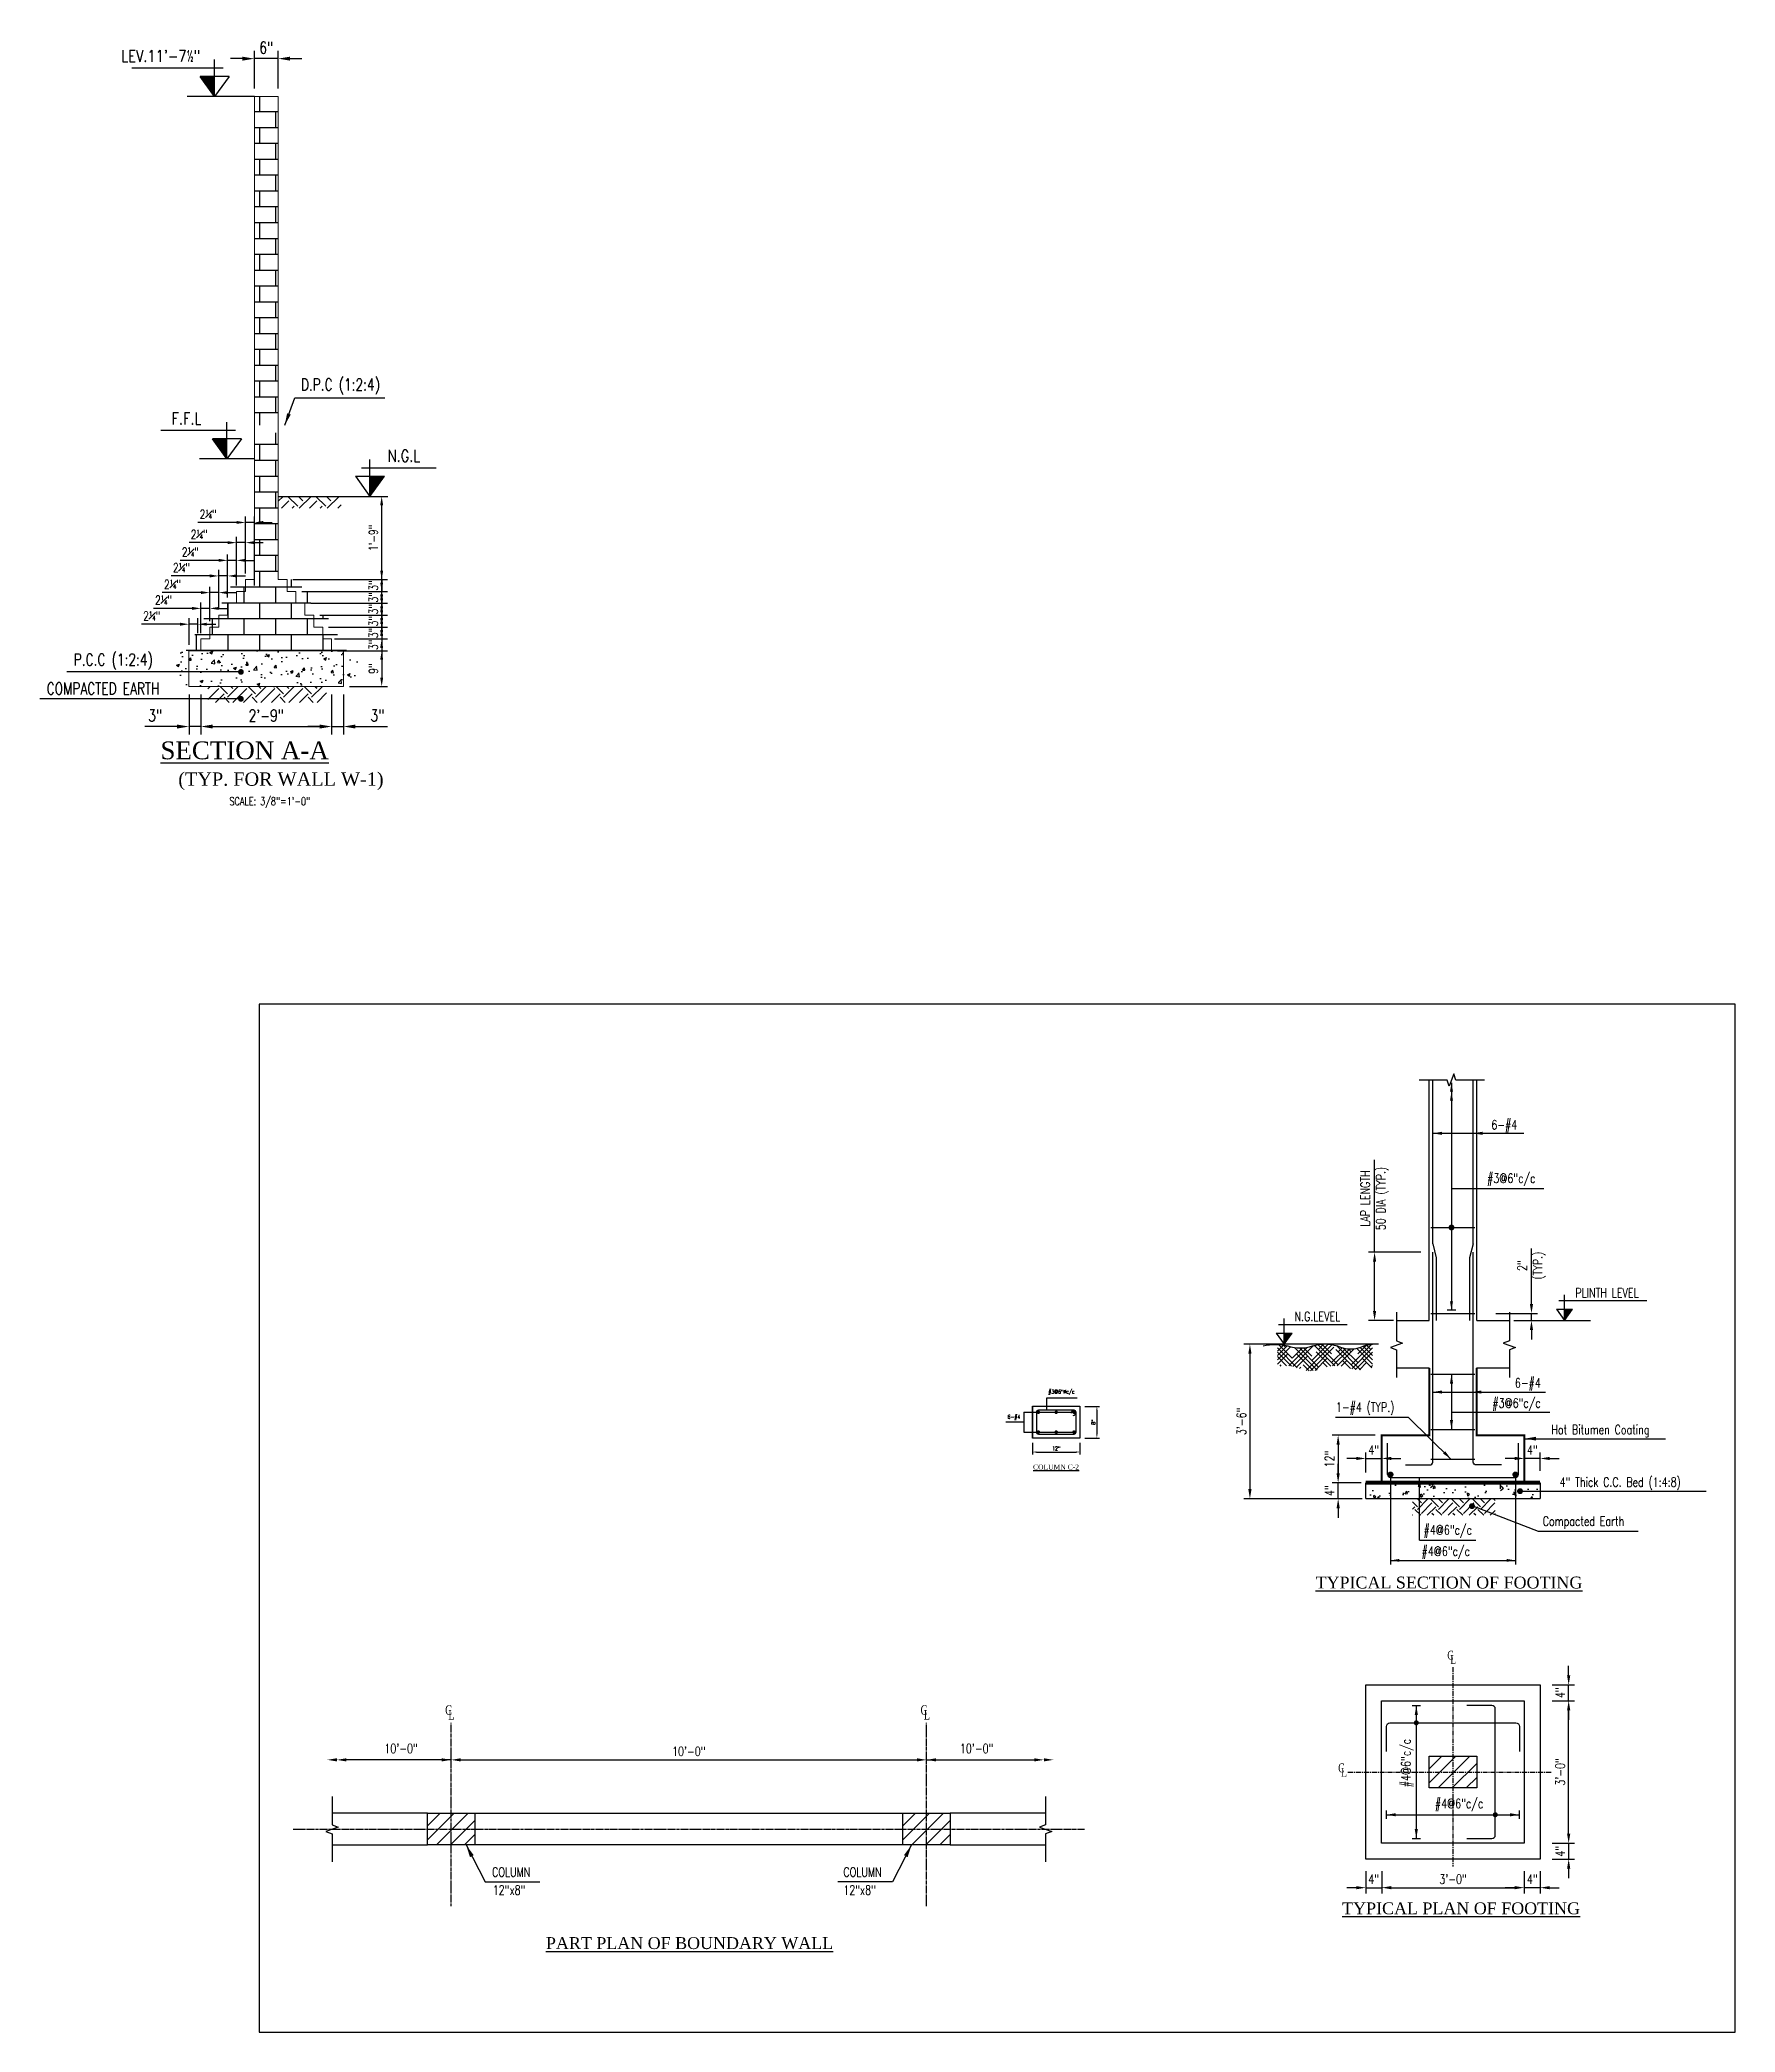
# Model space of a CAD drawing. Header units: inches. Extents: x 295786 to 300745, y 68261 to 70432.
# Drawn here: x 297516 to 297944, y 69253 to 69756 of the extents above; entities that cross this region are included whole.
import ezdxf
from ezdxf.enums import TextEntityAlignment as Align

# ---------------------------------------------------------------- set-up
doc = ezdxf.new("R2010")
doc.units = ezdxf.units.IN
doc.header["$MEASUREMENT"] = 0
for name, pattern in [('CENTER', [2, 1.25, -0.25, 0.25, -0.25]), ('CENTER2', [1.125, 0.75, -0.125, 0.125, -0.125]), ('HIDDEN', [9.525, 6.35, -3.175])]:
    doc.linetypes.add(name, pattern=pattern)
for name, color, linetype in [('A-TYP-DIM', 1, 'Continuous'), ('A-TYP-H-TEXT', 2, 'Continuous'), ('A-TYP-SECTION', 5, 'Continuous'), ('A-TYP-ST-DONUT', 6, 'Continuous'), ('A-TYP-ST-LEVEL', 1, 'Continuous'), ('BEAM', 4, 'HIDDEN'), ('Brick Masonry Wall', 8, 'Continuous'), ('COL', 6, 'Continuous'), ('DIM', 7, 'Continuous'), ('donuts', 6, 'Continuous'), ('GRID', 8, 'Continuous'), ('GRID-FINAL', 8, 'CENTER'), ('HT', 9, 'Continuous'), ('S-BB', 6, 'Continuous'), ('S-BEAM-ELEVATION', 4, 'Continuous'), ('S-BEAM-TL', 2, 'Continuous'), ('S-BEAM-TL1', 6, 'Continuous'), ('S-CCBED', 2, 'Continuous'), ('S-CENTREMARK', 6, 'Continuous'), ('S-FT', 4, 'Continuous'), ('S-HT-CCBED', 2, 'Continuous'), ('S-HT-COMPACTED EARTH', 1, 'Continuous'), ('S-NGL', 4, 'Continuous'), ('S-POLETHENESHEET', 1, 'Continuous'), ('S-STONE', 1, 'Continuous'), ('S-TL', 2, 'Continuous'), ('S-TX-CL', 3, 'Continuous')]:
    doc.layers.add(name, color=color, linetype=linetype)
doc.layers.add('Layer1', color=3, linetype='Continuous', lineweight=9)
doc.styles.add('BLOWUPDETAILS-TEXT', font='times.ttf', dxfattribs={"width": 0.9})
doc.styles.add('HADINGS', font='times.ttf')
doc.styles.add('rizwan', font='romans.shx', dxfattribs={"width": 0.75})
doc.styles.add('STYLE4', font='romans.shx')
doc.dimstyles.new('STYLE-64', dxfattribs={"dimscale": 64, "dimtxt": 0.09375, "dimasz": 0.09375, "dimexe": 0.0625, "dimexo": 0.0625, "dimgap": 0.03125, "dimtad": 1, "dimzin": 3, "dimdsep": 46, "dimlunit": 4, "dimtxsty": 'rizwan', "dimcen": 0.125, "dimdle": 4, "dimclrd": 1, "dimclre": 1, "dimclrt": 2, "dimadec": 0, "dimazin": 0, "dimtfac": 0.5, "dimtix": 1, "dimtmove": 2, "dimatfit": 3, "dimfxl": 0, "dimfrac": 1, "dimtolj": 1, "dimtzin": 3, "dimarcsym": 0})

msp = doc.modelspace()

# ---------------------------------------------------------------- texts
at = {"layer": 'A-TYP-DIM', "color": 2, "ltscale": 1.5, "style": 'rizwan', "width": 0.75}
for s, p in [('6-#4', (297882.09553426, 69481.23507021)), ('#3@6"c/c', (297881.05063109, 69467.72025294)), ('6-#4', (297888.04357966, 69416.0520178)), ('1-#4 (TYP.)', (297842.87100979, 69409.92708187)), ('#3@6"c/c', (297882.35872721, 69410.95448681)), ('#4@6"c/c', (297865.00083694, 69378.93437218)), ('#4@6"c/c', (297864.49572143, 69373.56045622)), ('#4@6"c/c', (297867.86236446, 69309.87401231)), ('COLUMN', (297629.88137252, 69292.57016699)), ('COLUMN', (297718.56145392, 69292.57016699)), ('12"x8"', (297630.05069873, 69288.01696428)), ('12"x8"', (297718.5472996, 69288.01696428))]:
    msp.add_text(s, height=2.34375, dxfattribs=at).set_placement(p)
msp.add_text('Hot Bitumen Coating', height=2.34375, dxfattribs=at).set_placement((297909.64313905, 69405.10842553), align=Align.MIDDLE)
for s, p in [('4" Thick C.C. Bed (1:4:8)', (297899.34015357, 69392.17980982)), ('Compacted Earth', (297895.0970892, 69382.31349386))]:
    msp.add_text(s, height=2.34375, dxfattribs=at).set_placement(p, align=Align.MIDDLE_LEFT)
msp.add_text('#4@6"c/c', height=2.34375, rotation=90, dxfattribs=at).set_placement((297861.71602493, 69315.1576864))
at = {"layer": 'A-TYP-DIM', "color": 2, "ltscale": 1.5, "attachment_point": 5, "style": 'rizwan'}
for s, insert, char_height in [('PLINTH LEVEL ', (297911.31019683, 69439.96672118), 2.34375), ('N.G.LEVEL ', (297838.20114503, 69434.02002986), 2.34375), ('#3@6"%%Cc/c', (297773.59853348, 69414.84978434), 0.9765625), ('6-#4', (297761.5983806, 69408.50586191), 0.9765625), ('\\A1;10\'-0"', (297606.89501129, 69324.92379664), 2.34375), ('\\A1;10\'-0"', (297752.1783955, 69324.92379664), 2.34375)]:
    msp.add_mtext(s, dxfattribs=dict(at, insert=insert, char_height=char_height))
at = {"layer": 'A-TYP-H-TEXT', "color": 3, "style": 'HADINGS'}
msp.add_text('(TYP. FOR WALL W-1)', height=3.375, dxfattribs=at).set_placement((297550.67098971, 69567.98122184, 47.08862892))
at = {"layer": 'A-TYP-H-TEXT', "style": 'rizwan', "width": 0.75}
msp.add_text('SCALE: 3/8"=1\'-0"', height=2, dxfattribs=at).set_placement((297563.56257102, 69563.07566396, 109.87346747))
at = {"layer": 'A-TYP-H-TEXT', "color": 3, "style": 'HADINGS'}
for s, height, p in [('%%UCOLUMN C-2', 1.25, (297772.22762176, 69395.98641607)), ('%%UTYPICAL SECTION OF FOOTING', 3, (297871.42196285, 69366.82625657)), ('%%UTYPICAL PLAN OF FOOTING', 3, (297874.47607032, 69284.57823291)), ('%%UPART PLAN OF BOUNDARY WALL', 3, (297679.72452015, 69275.80227282))]:
    msp.add_text(s, height=height, dxfattribs=at).set_placement(p, align=Align.MIDDLE_CENTER)
at = {"layer": 'A-TYP-H-TEXT', "color": 3, "insert": (297588.6488864, 69579.17032434, 47.08862892), "char_height": 4.5, "width": 51.0552421323, "attachment_point": 3, "style": 'HADINGS'}
msp.add_mtext('{\\LSECTION A-A}', dxfattribs=at)
at = {"layer": 'A-TYP-ST-LEVEL', "color": 2, "style": 'STYLE4', "width": 0.8}
for s, height, p in [('LEV.11\'-7½"', 2.9999999946, (297536.29145696, 69750.72319075)), ('F.F.L', 2.999999995, (297548.9901233, 69659.22319075)), ('N.G.L', 2.999999995, (297603.52472373, 69649.78474279))]:
    msp.add_text(s, height=height, dxfattribs=at).set_placement(p)
at = {"layer": 'DIM', "color": 2, "char_height": 3, "attachment_point": 5, "style": 'rizwan'}
for s, insert in [('\\A1;D.P.C (1:2:4)', (297591.58514261, 69668.7657973)), ('\\A1;P.C.C (1:2:4)', (297534.25554438, 69599.30945899)), ('\\A1;COMPACTED EARTH', (297531.67368998, 69592.50753865))]:
    msp.add_mtext(s, dxfattribs=dict(at, insert=insert))
at = {"layer": 'S-TX-CL', "style": 'BLOWUPDETAILS-TEXT', "width": 0.7}
for s, height, p in [('C', 2.25, (297871.00622571, 69347.36797404)), ('L', 2.25, (297871.75622571, 69346.24297404)), ('C', 2.4, (297618.0433567, 69333.43196851)), ('C', 2.4, (297738.04331081, 69333.43251879)), ('L', 2.4, (297618.8433567, 69332.23196851)), ('L', 2.4, (297738.84331081, 69332.23251879)), ('C', 2.25, (297843.45645181, 69318.91119874)), ('L', 2.25, (297844.20645181, 69317.78619874))]:
    msp.add_text(s, height=height, dxfattribs=at).set_placement(p)

# ---------------------------------------------------------------- blocks, each defined once
blk = doc.blocks.new('*D32')
at = {"layer": 'A-TYP-DIM', "color": 1, "lineweight": -2, "ltscale": 1.5, "transparency": 16777216}
for p, q in [((297779.52, 69411.31), (297783.17, 69411.31)), ((297782.54, 69410.31), (297782.54, 69404.31)), ((297779.52, 69403.31), (297783.17, 69403.31))]:
    blk.add_line(p, q, dxfattribs=at)
at = {"layer": 'A-TYP-DIM', "color": 1, "ltscale": 1.5, "transparency": 16777216}
for points in [[(297782.38, 69410.31), (297782.71, 69410.31), (297782.54, 69411.31)], [(297782.38, 69404.31), (297782.71, 69404.31), (297782.54, 69403.31)]]:
    blk.add_solid(points, dxfattribs=at)
at = {"layer": 'Defpoints', "color": 0, "ltscale": 1.5, "transparency": 16777216}
for p in [(297778.27, 69411.31), (297778.27, 69403.31), (297782.54, 69403.31)]:
    blk.add_point(p, dxfattribs=at)
at = {"layer": 'A-TYP-DIM', "color": 2, "ltscale": 1.5, "transparency": 16777216, "insert": (297781.65, 69407.31), "char_height": 0.977, "attachment_point": 5, "rotation": 90, "style": 'rizwan'}
blk.add_mtext('\\A1;8"', dxfattribs=at)
blk = doc.blocks.new('1-donut')
at = {"layer": 'A-TYP-ST-DONUT', "linetype": 'Continuous', "ltscale": 1.5, "const_width": 0.0273}
blk.add_lwpolyline([(0.014, 0, -1), (-0.014, 0, -1)], format="xyb", close=True, dxfattribs=at)
blk = doc.blocks.new('*D33')
at = {"layer": 'A-TYP-DIM', "color": 1, "lineweight": -2, "ltscale": 1.5, "transparency": 16777216}
for p, q in [((297766.27, 69402.06), (297766.27, 69399.15)), ((297778.27, 69402.06), (297778.27, 69399.15)), ((297767.27, 69399.78), (297777.27, 69399.78))]:
    blk.add_line(p, q, dxfattribs=at)
at = {"layer": 'A-TYP-DIM', "color": 1, "ltscale": 1.5, "transparency": 16777216}
for points in [[(297767.27, 69399.94), (297767.27, 69399.61), (297766.27, 69399.78)], [(297777.27, 69399.94), (297777.27, 69399.61), (297778.27, 69399.78)]]:
    blk.add_solid(points, dxfattribs=at)
at = {"layer": 'Defpoints', "color": 0, "ltscale": 1.5, "transparency": 16777216}
for p in [(297766.27, 69403.31), (297778.27, 69403.31), (297778.27, 69399.78)]:
    blk.add_point(p, dxfattribs=at)
at = {"layer": 'A-TYP-DIM', "color": 2, "ltscale": 1.5, "transparency": 16777216, "insert": (297772.27, 69400.67), "char_height": 0.977, "attachment_point": 5, "style": 'rizwan'}
blk.add_mtext('\\A1;12"', dxfattribs=at)
blk = doc.blocks.new('*D34')
at = {"layer": 'A-TYP-DIM', "color": 1, "lineweight": -2, "ltscale": 1.5, "transparency": 16777216}
for p, q in [((297897.43, 69336.99), (297903.13, 69336.99)), ((297901.63, 69303.39), (297901.63, 69334.59)), ((297897.43, 69300.99), (297903.13, 69300.99))]:
    blk.add_line(p, q, dxfattribs=at)
at = {"layer": 'A-TYP-DIM', "color": 1, "ltscale": 1.5, "transparency": 16777216}
for points in [[(297901.23, 69334.59), (297902.03, 69334.59), (297901.63, 69336.99)], [(297901.23, 69303.39), (297902.03, 69303.39), (297901.63, 69300.99)]]:
    blk.add_solid(points, dxfattribs=at)
at = {"layer": 'Defpoints', "color": 0, "ltscale": 1.5, "transparency": 16777216}
for p in [(297894.43, 69336.99), (297901.63, 69336.99), (297894.43, 69300.99)]:
    blk.add_point(p, dxfattribs=at)
at = {"layer": 'A-TYP-DIM', "color": 2, "ltscale": 1.5, "transparency": 16777216, "insert": (297899.48, 69318.99), "char_height": 2.344, "attachment_point": 5, "rotation": 90, "style": 'rizwan'}
blk.add_mtext('\\A1;3\'-0"', dxfattribs=at)
blk = doc.blocks.new('*D35')
at = {"layer": 'A-TYP-DIM', "color": 1, "lineweight": -2, "ltscale": 1.5, "transparency": 16777216}
for p, q in [((297848.03, 69289.79), (297845.63, 69289.79)), ((297850.43, 69293.99), (297850.43, 69288.29)), ((297850.43, 69289.79), (297854.43, 69289.79)), ((297854.43, 69293.99), (297854.43, 69288.29)), ((297856.83, 69289.79), (297859.23, 69289.79))]:
    blk.add_line(p, q, dxfattribs=at)
at = {"layer": 'A-TYP-DIM', "color": 1, "ltscale": 1.5, "transparency": 16777216}
for points in [[(297848.03, 69290.19), (297848.03, 69289.39), (297850.43, 69289.79)], [(297856.83, 69290.19), (297856.83, 69289.39), (297854.43, 69289.79)]]:
    blk.add_solid(points, dxfattribs=at)
at = {"layer": 'Defpoints', "color": 0, "ltscale": 1.5, "transparency": 16777216}
for p in [(297850.43, 69296.99), (297854.43, 69296.99), (297854.43, 69289.79)]:
    blk.add_point(p, dxfattribs=at)
at = {"layer": 'A-TYP-DIM', "color": 2, "ltscale": 1.5, "transparency": 16777216, "insert": (297852.43, 69291.94), "char_height": 2.344, "attachment_point": 5, "style": 'rizwan'}
blk.add_mtext('\\A1;4"', dxfattribs=at)
blk = doc.blocks.new('*D36')
at = {"layer": 'A-TYP-DIM', "color": 1, "lineweight": -2, "ltscale": 1.5, "transparency": 16777216}
for p, q in [((297854.43, 69293.99), (297854.43, 69288.29)), ((297856.83, 69289.79), (297888.03, 69289.79)), ((297890.43, 69293.99), (297890.43, 69288.29))]:
    blk.add_line(p, q, dxfattribs=at)
at = {"layer": 'A-TYP-DIM', "color": 1, "ltscale": 1.5, "transparency": 16777216}
for points in [[(297856.83, 69290.19), (297856.83, 69289.39), (297854.43, 69289.79)], [(297888.03, 69290.19), (297888.03, 69289.39), (297890.43, 69289.79)]]:
    blk.add_solid(points, dxfattribs=at)
at = {"layer": 'Defpoints', "color": 0, "ltscale": 1.5, "transparency": 16777216}
for p in [(297854.43, 69296.99), (297890.43, 69296.99), (297890.43, 69289.79)]:
    blk.add_point(p, dxfattribs=at)
at = {"layer": 'A-TYP-DIM', "color": 2, "ltscale": 1.5, "transparency": 16777216, "insert": (297872.43, 69291.94), "char_height": 2.344, "attachment_point": 5, "style": 'rizwan'}
blk.add_mtext('\\A1;3\'-0"', dxfattribs=at)
blk = doc.blocks.new('*D37')
at = {"layer": 'A-TYP-DIM', "color": 1, "lineweight": -2, "ltscale": 1.5, "transparency": 16777216}
for p, q in [((297888.03, 69289.79), (297885.63, 69289.79)), ((297890.43, 69293.99), (297890.43, 69288.29)), ((297894.43, 69289.79), (297890.43, 69289.79)), ((297894.43, 69293.99), (297894.43, 69288.29)), ((297896.83, 69289.79), (297899.23, 69289.79))]:
    blk.add_line(p, q, dxfattribs=at)
at = {"layer": 'A-TYP-DIM', "color": 1, "ltscale": 1.5, "transparency": 16777216}
for points in [[(297888.03, 69290.19), (297888.03, 69289.39), (297890.43, 69289.79)], [(297896.83, 69290.19), (297896.83, 69289.39), (297894.43, 69289.79)]]:
    blk.add_solid(points, dxfattribs=at)
at = {"layer": 'Defpoints', "color": 0, "ltscale": 1.5, "transparency": 16777216}
for p in [(297890.43, 69296.99), (297894.43, 69296.99), (297890.43, 69289.79)]:
    blk.add_point(p, dxfattribs=at)
at = {"layer": 'A-TYP-DIM', "color": 2, "ltscale": 1.5, "transparency": 16777216, "insert": (297892.43, 69291.94), "char_height": 2.344, "attachment_point": 5, "style": 'rizwan'}
blk.add_mtext('\\A1;4"', dxfattribs=at)
blk = doc.blocks.new('*D38')
at = {"layer": 'A-TYP-DIM', "color": 1, "lineweight": -2, "ltscale": 1.5, "transparency": 16777216}
for p, q in [((297901.63, 69343.39), (297901.63, 69345.79)), ((297897.43, 69340.99), (297903.13, 69340.99)), ((297901.63, 69336.99), (297901.63, 69340.99)), ((297897.43, 69336.99), (297903.13, 69336.99)), ((297901.63, 69334.59), (297901.63, 69332.19))]:
    blk.add_line(p, q, dxfattribs=at)
at = {"layer": 'A-TYP-DIM', "color": 1, "ltscale": 1.5, "transparency": 16777216}
for points in [[(297901.23, 69343.39), (297902.03, 69343.39), (297901.63, 69340.99)], [(297901.23, 69334.59), (297902.03, 69334.59), (297901.63, 69336.99)]]:
    blk.add_solid(points, dxfattribs=at)
at = {"layer": 'Defpoints', "color": 0, "ltscale": 1.5, "transparency": 16777216}
for p in [(297894.43, 69340.99), (297901.63, 69340.99), (297894.43, 69336.99)]:
    blk.add_point(p, dxfattribs=at)
at = {"layer": 'A-TYP-DIM', "color": 2, "ltscale": 1.5, "transparency": 16777216, "insert": (297899.48, 69338.99), "char_height": 2.344, "attachment_point": 5, "rotation": 90, "style": 'rizwan'}
blk.add_mtext('\\A1;4"', dxfattribs=at)
blk = doc.blocks.new('*D39')
at = {"layer": 'A-TYP-DIM', "color": 1, "lineweight": -2, "ltscale": 1.5, "transparency": 16777216}
for p, q in [((297901.63, 69303.39), (297901.63, 69305.79)), ((297897.43, 69300.99), (297903.13, 69300.99)), ((297901.63, 69300.99), (297901.63, 69296.99)), ((297897.43, 69296.99), (297903.13, 69296.99)), ((297901.63, 69294.59), (297901.63, 69292.19))]:
    blk.add_line(p, q, dxfattribs=at)
at = {"layer": 'A-TYP-DIM', "color": 1, "ltscale": 1.5, "transparency": 16777216}
for points in [[(297901.23, 69303.39), (297902.03, 69303.39), (297901.63, 69300.99)], [(297901.23, 69294.59), (297902.03, 69294.59), (297901.63, 69296.99)]]:
    blk.add_solid(points, dxfattribs=at)
at = {"layer": 'Defpoints', "color": 0, "ltscale": 1.5, "transparency": 16777216}
for p in [(297894.43, 69300.99), (297894.43, 69296.99), (297901.63, 69296.99)]:
    blk.add_point(p, dxfattribs=at)
at = {"layer": 'A-TYP-DIM', "color": 2, "ltscale": 1.5, "transparency": 16777216, "insert": (297899.48, 69298.99), "char_height": 2.344, "attachment_point": 5, "rotation": 90, "style": 'rizwan'}
blk.add_mtext('\\A1;4"', dxfattribs=at)
blk = doc.blocks.new('*D40')
at = {"layer": 'A-TYP-DIM', "color": 1, "lineweight": -2, "ltscale": 1.5, "transparency": 16777216}
for p, q in [((297888.03, 69398.15), (297885.63, 69398.15)), ((297890.43, 69394.63), (297890.43, 69399.65)), ((297894.43, 69398.15), (297890.43, 69398.15)), ((297894.43, 69395), (297894.43, 69399.65)), ((297896.83, 69398.15), (297899.23, 69398.15))]:
    blk.add_line(p, q, dxfattribs=at)
at = {"layer": 'A-TYP-DIM', "color": 1, "ltscale": 1.5, "transparency": 16777216}
for points in [[(297888.03, 69398.55), (297888.03, 69397.75), (297890.43, 69398.15)], [(297896.83, 69398.55), (297896.83, 69397.75), (297894.43, 69398.15)]]:
    blk.add_solid(points, dxfattribs=at)
at = {"layer": 'Defpoints', "color": 0, "ltscale": 1.5, "transparency": 16777216}
for p in [(297890.43, 69398.15), (297890.43, 69391.63), (297894.43, 69392)]:
    blk.add_point(p, dxfattribs=at)
at = {"layer": 'A-TYP-DIM', "color": 2, "ltscale": 1.5, "transparency": 16777216, "insert": (297892.43, 69400.29), "char_height": 2.344, "attachment_point": 5, "style": 'rizwan'}
blk.add_mtext('\\A1;4"', dxfattribs=at)
blk = doc.blocks.new('*D41')
at = {"layer": 'A-TYP-DIM', "color": 1, "lineweight": -2, "ltscale": 1.5, "transparency": 16777216}
for p, q in [((297848.03, 69398.15), (297845.63, 69398.15)), ((297850.43, 69394.63), (297850.43, 69399.65)), ((297850.43, 69398.15), (297854.43, 69398.15)), ((297854.43, 69395), (297854.43, 69399.65)), ((297856.83, 69398.15), (297859.23, 69398.15))]:
    blk.add_line(p, q, dxfattribs=at)
at = {"layer": 'A-TYP-DIM', "color": 1, "ltscale": 1.5, "transparency": 16777216}
for points in [[(297848.03, 69398.55), (297848.03, 69397.75), (297850.43, 69398.15)], [(297856.83, 69398.55), (297856.83, 69397.75), (297854.43, 69398.15)]]:
    blk.add_solid(points, dxfattribs=at)
at = {"layer": 'Defpoints', "color": 0, "ltscale": 1.5, "transparency": 16777216}
for p in [(297854.43, 69398.15), (297850.43, 69391.63), (297854.43, 69392)]:
    blk.add_point(p, dxfattribs=at)
at = {"layer": 'A-TYP-DIM', "color": 2, "ltscale": 1.5, "transparency": 16777216, "insert": (297852.43, 69400.29), "char_height": 2.344, "attachment_point": 5, "style": 'rizwan'}
blk.add_mtext('\\A1;4"', dxfattribs=at)
blk = doc.blocks.new('*D42')
at = {"layer": 'A-TYP-DIM', "color": 1, "lineweight": -2, "ltscale": 1.5, "transparency": 16777216}
for p, q in [((297852.82, 69404), (297841.94, 69404)), ((297843.44, 69401.6), (297843.44, 69394.4)), ((297847.43, 69392), (297841.94, 69392))]:
    blk.add_line(p, q, dxfattribs=at)
at = {"layer": 'A-TYP-DIM', "color": 1, "ltscale": 1.5, "transparency": 16777216}
for points in [[(297843.04, 69401.6), (297843.84, 69401.6), (297843.44, 69404)], [(297843.04, 69394.4), (297843.84, 69394.4), (297843.44, 69392)]]:
    blk.add_solid(points, dxfattribs=at)
at = {"layer": 'Defpoints', "color": 0, "ltscale": 1.5, "transparency": 16777216}
for p in [(297855.82, 69404), (297843.44, 69392), (297850.43, 69392)]:
    blk.add_point(p, dxfattribs=at)
at = {"layer": 'A-TYP-DIM', "color": 2, "ltscale": 1.5, "transparency": 16777216, "insert": (297841.29, 69398), "char_height": 2.344, "attachment_point": 5, "rotation": 90, "style": 'rizwan'}
blk.add_mtext('\\A1;12"', dxfattribs=at)
blk = doc.blocks.new('*D43')
at = {"layer": 'A-TYP-DIM', "color": 1, "lineweight": -2, "ltscale": 1.5, "transparency": 16777216}
for p, q in [((297853.6, 69427), (297819.67, 69427)), ((297821.17, 69424.6), (297821.17, 69390.4)), ((297847.43, 69388), (297819.67, 69388))]:
    blk.add_line(p, q, dxfattribs=at)
at = {"layer": 'A-TYP-DIM', "color": 1, "ltscale": 1.5, "transparency": 16777216}
for points in [[(297820.77, 69424.6), (297821.57, 69424.6), (297821.17, 69427)], [(297820.77, 69390.4), (297821.57, 69390.4), (297821.17, 69388)]]:
    blk.add_solid(points, dxfattribs=at)
at = {"layer": 'Defpoints', "color": 0, "ltscale": 1.5, "transparency": 16777216}
for p in [(297856.6, 69427), (297821.17, 69388), (297850.43, 69388)]:
    blk.add_point(p, dxfattribs=at)
at = {"layer": 'A-TYP-DIM', "color": 2, "ltscale": 1.5, "transparency": 16777216, "insert": (297819.03, 69407.5), "char_height": 2.344, "attachment_point": 5, "rotation": 90, "style": 'rizwan'}
blk.add_mtext('\\A1;3\'-6"', dxfattribs=at)
blk = doc.blocks.new('*D44')
at = {"layer": 'A-TYP-DIM', "color": 1, "lineweight": -2, "ltscale": 1.5, "transparency": 16777216}
for p, q in [((297843.44, 69394.4), (297843.44, 69396.8)), ((297849.25, 69392), (297841.94, 69392)), ((297843.44, 69388), (297843.44, 69392)), ((297849.47, 69388), (297841.94, 69388)), ((297843.44, 69385.6), (297843.44, 69383.2))]:
    blk.add_line(p, q, dxfattribs=at)
at = {"layer": 'A-TYP-DIM', "color": 1, "ltscale": 1.5, "transparency": 16777216}
for points in [[(297843.04, 69394.4), (297843.84, 69394.4), (297843.44, 69392)], [(297843.04, 69385.6), (297843.84, 69385.6), (297843.44, 69388)]]:
    blk.add_solid(points, dxfattribs=at)
at = {"layer": 'Defpoints', "color": 0, "ltscale": 1.5, "transparency": 16777216}
for p in [(297843.44, 69392), (297852.25, 69392), (297852.47, 69388)]:
    blk.add_point(p, dxfattribs=at)
at = {"layer": 'A-TYP-DIM', "color": 2, "ltscale": 1.5, "transparency": 16777216, "insert": (297841.29, 69390), "char_height": 2.344, "attachment_point": 5, "rotation": 90, "style": 'rizwan'}
blk.add_mtext('\\A1;4"', dxfattribs=at)
blk = doc.blocks.new('*D45')
at = {"layer": 'A-TYP-DIM', "color": 1, "lineweight": -2, "ltscale": 1.5, "transparency": 16777216}
for p, q in [((297619.54, 69321.92), (297619.54, 69323.56)), ((297621.94, 69322.06), (297737.14, 69322.06)), ((297739.54, 69321.93), (297739.54, 69323.56))]:
    blk.add_line(p, q, dxfattribs=at)
at = {"layer": 'A-TYP-DIM', "color": 1, "ltscale": 1.5, "transparency": 16777216}
for points in [[(297621.94, 69322.46), (297621.94, 69321.66), (297619.54, 69322.06)], [(297737.14, 69322.46), (297737.14, 69321.66), (297739.54, 69322.06)]]:
    blk.add_solid(points, dxfattribs=at)
at = {"layer": 'Defpoints', "color": 0, "ltscale": 1.5, "transparency": 16777216}
for p in [(297739.54, 69322.06), (297619.54, 69318.92), (297739.54, 69318.93)]:
    blk.add_point(p, dxfattribs=at)
at = {"layer": 'A-TYP-DIM', "color": 2, "ltscale": 1.5, "transparency": 16777216, "insert": (297679.54, 69324.21), "char_height": 2.344, "attachment_point": 5, "style": 'rizwan'}
blk.add_mtext('\\A1;10\'-0"', dxfattribs=at)
blk = doc.blocks.new('*D46')
at = {"layer": 'A-TYP-DIM', "color": 1, "lineweight": -2, "ltscale": 1.5, "transparency": 16777216}
for p, q in [((297892.24, 69437.17), (297892.24, 69451.14)), ((297883.24, 69434.77), (297893.74, 69434.77)), ((297887.79, 69433), (297893.74, 69433)), ((297892.24, 69433), (297892.24, 69434.77)), ((297892.24, 69430.6), (297892.24, 69428.2))]:
    blk.add_line(p, q, dxfattribs=at)
at = {"layer": 'A-TYP-DIM', "color": 1, "ltscale": 1.5, "transparency": 16777216}
for points in [[(297891.84, 69437.17), (297892.64, 69437.17), (297892.24, 69434.77)], [(297891.84, 69430.6), (297892.64, 69430.6), (297892.24, 69433)]]:
    blk.add_solid(points, dxfattribs=at)
at = {"layer": 'Defpoints', "color": 0, "ltscale": 1.5, "transparency": 16777216}
for p in [(297880.24, 69434.77), (297884.79, 69433), (297892.24, 69434.77)]:
    blk.add_point(p, dxfattribs=at)
at = {"layer": 'A-TYP-DIM', "color": 2, "ltscale": 1.5, "transparency": 16777216, "insert": (297892.24, 69446.83), "char_height": 2.344, "attachment_point": 5, "rotation": 90, "style": 'rizwan'}
blk.add_mtext('\\A1;2"\\P(TYP.)', dxfattribs=at)
blk = doc.blocks.new('*D47')
at = {"layer": 'A-TYP-DIM', "color": 1, "lineweight": -2, "ltscale": 1.5, "transparency": 16777216}
for p, q in [((297852.64, 69450.2), (297852.64, 69473.52)), ((297864.32, 69450.2), (297851.14, 69450.2)), ((297852.64, 69435.4), (297852.64, 69447.8)), ((297857.38, 69433), (297851.14, 69433))]:
    blk.add_line(p, q, dxfattribs=at)
at = {"layer": 'A-TYP-DIM', "color": 1, "ltscale": 1.5, "transparency": 16777216}
for points in [[(297852.24, 69447.8), (297853.04, 69447.8), (297852.64, 69450.2)], [(297852.24, 69435.4), (297853.04, 69435.4), (297852.64, 69433)]]:
    blk.add_solid(points, dxfattribs=at)
at = {"layer": 'Defpoints', "color": 0, "ltscale": 1.5, "transparency": 16777216}
for p in [(297867.32, 69450.2), (297852.64, 69433), (297860.38, 69433)]:
    blk.add_point(p, dxfattribs=at)
at = {"layer": 'A-TYP-DIM', "color": 2, "ltscale": 1.5, "transparency": 16777216, "insert": (297852.64, 69463.77), "char_height": 2.3438, "attachment_point": 5, "rotation": 90, "style": 'rizwan'}
blk.add_mtext('\\A1;LAP LENGTH\\P50 DIA (TYP.)', dxfattribs=at)
blk = doc.blocks.new('*D49')
at = {"layer": 'Defpoints', "color": 0, "transparency": 16777216}
for p in [(297592.37, 69602.04), (297592.37, 69593.04), (297602.01, 69593.04)]:
    blk.add_point(p, dxfattribs=at)
at = {"layer": 'DIM', "color": 1, "lineweight": -2, "transparency": 16777216}
for p, q in [((297593.87, 69602.04), (297603.51, 69602.04)), ((297602.01, 69599.79), (297602.01, 69595.29)), ((297593.87, 69593.04), (297603.51, 69593.04))]:
    blk.add_line(p, q, dxfattribs=at)
at = {"layer": 'DIM', "color": 1, "transparency": 16777216}
for points in [[(297601.63, 69599.79), (297602.38, 69599.79), (297602.01, 69602.04)], [(297601.63, 69595.29), (297602.38, 69595.29), (297602.01, 69593.04)]]:
    blk.add_solid(points, dxfattribs=at)
at = {"layer": 'DIM', "color": 2, "transparency": 16777216, "insert": (297599.92, 69597.54), "char_height": 2.25, "attachment_point": 5, "rotation": 90, "style": 'rizwan'}
blk.add_mtext('\\A1;9"', dxfattribs=at)
blk = doc.blocks.new('*D50')
at = {"layer": 'Defpoints', "color": 0, "transparency": 16777216}
for p in [(297569.87, 69634.45), (297567.62, 69620.04), (297569.87, 69617.04)]:
    blk.add_point(p, dxfattribs=at)
at = {"layer": 'DIM', "color": 1, "lineweight": -2, "transparency": 16777216}
for p, q in [((297565.37, 69634.45), (297555.63, 69634.45)), ((297567.62, 69621.54), (297567.62, 69635.95)), ((297569.87, 69634.45), (297567.62, 69634.45)), ((297569.87, 69618.54), (297569.87, 69635.95)), ((297572.12, 69634.45), (297574.37, 69634.45))]:
    blk.add_line(p, q, dxfattribs=at)
at = {"layer": 'DIM', "color": 1, "transparency": 16777216}
for points in [[(297565.37, 69634.83), (297565.37, 69634.08), (297567.62, 69634.45)], [(297572.12, 69634.83), (297572.12, 69634.08), (297569.87, 69634.45)]]:
    blk.add_solid(points, dxfattribs=at)
at = {"layer": 'DIM', "color": 2, "transparency": 16777216, "insert": (297558.2, 69636.54), "char_height": 2.25, "attachment_point": 5, "style": 'rizwan'}
blk.add_mtext('\\A1;2{\\H0.500000x;\\S1#4;}"', dxfattribs=at)
blk = doc.blocks.new('*D51')
at = {"layer": 'Defpoints', "color": 0, "transparency": 16777216}
for p in [(297569.87, 69751.54), (297569.87, 69741.98), (297575.87, 69741.98)]:
    blk.add_point(p, dxfattribs=at)
at = {"layer": 'DIM', "color": 1, "lineweight": -2, "transparency": 16777216}
for p, q in [((297569.87, 69743.98), (297569.87, 69753.54)), ((297575.87, 69743.98), (297575.87, 69753.54)), ((297566.87, 69751.54), (297563.87, 69751.54)), ((297575.87, 69751.54), (297569.87, 69751.54)), ((297578.87, 69751.54), (297581.87, 69751.54))]:
    blk.add_line(p, q, dxfattribs=at)
at = {"layer": 'DIM', "color": 1, "transparency": 16777216}
for points in [[(297566.87, 69752.04), (297566.87, 69751.04), (297569.87, 69751.54)], [(297578.87, 69752.04), (297578.87, 69751.04), (297575.87, 69751.54)]]:
    blk.add_solid(points, dxfattribs=at)
at = {"layer": 'DIM', "color": 2, "transparency": 16777216, "insert": (297572.87, 69754.32), "char_height": 3, "attachment_point": 5, "style": 'rizwan'}
blk.add_mtext('\\A1;6"', dxfattribs=at)
blk = doc.blocks.new('*D52')
at = {"layer": 'Defpoints', "color": 0, "transparency": 16777216}
for p in [(297580.37, 69617.04), (297602.01, 69617.04), (297582.62, 69614.04)]:
    blk.add_point(p, dxfattribs=at)
at = {"layer": 'DIM', "color": 1, "lineweight": -2, "transparency": 16777216}
for p, q in [((297602.01, 69619.29), (297602.01, 69621.54)), ((297581.87, 69617.04), (297603.51, 69617.04)), ((297602.01, 69614.04), (297602.01, 69617.04)), ((297584.12, 69614.04), (297603.51, 69614.04)), ((297602.01, 69611.79), (297602.01, 69609.54))]:
    blk.add_line(p, q, dxfattribs=at)
at = {"layer": 'DIM', "color": 1, "transparency": 16777216}
for points in [[(297601.63, 69619.29), (297602.38, 69619.29), (297602.01, 69617.04)], [(297601.63, 69611.79), (297602.38, 69611.79), (297602.01, 69614.04)]]:
    blk.add_solid(points, dxfattribs=at)
at = {"layer": 'DIM', "color": 2, "transparency": 16777216, "insert": (297599.92, 69615.54), "char_height": 2.25, "attachment_point": 5, "rotation": 90, "style": 'rizwan'}
blk.add_mtext('\\A1;3"', dxfattribs=at)
blk = doc.blocks.new('*D53')
at = {"layer": 'Defpoints', "color": 0, "transparency": 16777216}
for p in [(297578.12, 69620.04), (297580.37, 69617.04), (297602.01, 69617.04)]:
    blk.add_point(p, dxfattribs=at)
at = {"layer": 'DIM', "color": 1, "lineweight": -2, "transparency": 16777216}
for p, q in [((297602.01, 69622.29), (297602.01, 69624.54)), ((297579.62, 69620.04), (297603.51, 69620.04)), ((297581.87, 69617.04), (297603.51, 69617.04)), ((297602.01, 69620.04), (297602.01, 69617.04)), ((297602.01, 69614.79), (297602.01, 69612.54))]:
    blk.add_line(p, q, dxfattribs=at)
at = {"layer": 'DIM', "color": 1, "transparency": 16777216}
for points in [[(297601.63, 69622.29), (297602.38, 69622.29), (297602.01, 69620.04)], [(297601.63, 69614.79), (297602.38, 69614.79), (297602.01, 69617.04)]]:
    blk.add_solid(points, dxfattribs=at)
at = {"layer": 'DIM', "color": 2, "transparency": 16777216, "insert": (297599.92, 69618.54), "char_height": 2.25, "attachment_point": 5, "rotation": 90, "style": 'rizwan'}
blk.add_mtext('\\A1;3"', dxfattribs=at)
blk = doc.blocks.new('*D54')
at = {"layer": 'Defpoints', "color": 0, "transparency": 16777216}
for p in [(297580.37, 69641.04), (297602.01, 69641.04), (297578.12, 69620.04)]:
    blk.add_point(p, dxfattribs=at)
at = {"layer": 'DIM', "color": 1, "lineweight": -2, "transparency": 16777216}
for p, q in [((297581.87, 69641.04), (297603.51, 69641.04)), ((297602.01, 69622.29), (297602.01, 69638.79)), ((297579.62, 69620.04), (297603.51, 69620.04))]:
    blk.add_line(p, q, dxfattribs=at)
at = {"layer": 'DIM', "color": 1, "transparency": 16777216}
for points in [[(297601.63, 69638.79), (297602.38, 69638.79), (297602.01, 69641.04)], [(297601.63, 69622.29), (297602.38, 69622.29), (297602.01, 69620.04)]]:
    blk.add_solid(points, dxfattribs=at)
at = {"layer": 'DIM', "color": 2, "transparency": 16777216, "insert": (297599.92, 69630.54), "char_height": 2.25, "attachment_point": 5, "rotation": 90, "style": 'rizwan'}
blk.add_mtext('\\A1;1\'-9"', dxfattribs=at)
blk = doc.blocks.new('*D55')
at = {"layer": 'Defpoints', "color": 0, "transparency": 16777216}
for p in [(297565.37, 69629.36), (297565.37, 69617.04), (297567.62, 69620.04)]:
    blk.add_point(p, dxfattribs=at)
at = {"layer": 'DIM', "color": 1, "lineweight": -2, "transparency": 16777216}
for p, q in [((297563.12, 69629.36), (297553.38, 69629.36)), ((297565.37, 69618.54), (297565.37, 69630.86)), ((297567.62, 69629.36), (297565.37, 69629.36)), ((297567.62, 69621.54), (297567.62, 69630.86)), ((297569.87, 69629.36), (297572.12, 69629.36))]:
    blk.add_line(p, q, dxfattribs=at)
at = {"layer": 'DIM', "color": 1, "transparency": 16777216}
for points in [[(297563.12, 69629.73), (297563.12, 69628.98), (297565.37, 69629.36)], [(297569.87, 69629.73), (297569.87, 69628.98), (297567.62, 69629.36)]]:
    blk.add_solid(points, dxfattribs=at)
at = {"layer": 'DIM', "color": 2, "transparency": 16777216, "insert": (297555.95, 69631.44), "char_height": 2.25, "attachment_point": 5, "style": 'rizwan'}
blk.add_mtext('\\A1;2{\\H0.500000x;\\S1#4;}"', dxfattribs=at)
blk = doc.blocks.new('*D56')
at = {"layer": 'Defpoints', "color": 0, "transparency": 16777216}
for p in [(297582.62, 69614.04), (297588.62, 69611.04), (297602.01, 69611.04)]:
    blk.add_point(p, dxfattribs=at)
at = {"layer": 'DIM', "color": 1, "lineweight": -2, "transparency": 16777216}
for p, q in [((297602.01, 69616.29), (297602.01, 69618.54)), ((297584.12, 69614.04), (297603.51, 69614.04)), ((297602.01, 69614.04), (297602.01, 69611.04)), ((297590.12, 69611.04), (297603.51, 69611.04)), ((297602.01, 69608.79), (297602.01, 69606.54))]:
    blk.add_line(p, q, dxfattribs=at)
at = {"layer": 'DIM', "color": 1, "transparency": 16777216}
for points in [[(297601.63, 69616.29), (297602.38, 69616.29), (297602.01, 69614.04)], [(297601.63, 69608.79), (297602.38, 69608.79), (297602.01, 69611.04)]]:
    blk.add_solid(points, dxfattribs=at)
at = {"layer": 'DIM', "color": 2, "transparency": 16777216, "insert": (297599.92, 69612.54), "char_height": 2.25, "attachment_point": 5, "rotation": 90, "style": 'rizwan'}
blk.add_mtext('\\A1;3"', dxfattribs=at)
blk = doc.blocks.new('*D57')
at = {"layer": 'Defpoints', "color": 0, "transparency": 16777216}
for p in [(297556.37, 69593.04), (297589.37, 69593.04), (297589.37, 69582.93)]:
    blk.add_point(p, dxfattribs=at)
at = {"layer": 'DIM', "color": 1, "lineweight": -2, "transparency": 16777216}
for p, q in [((297556.37, 69591.04), (297556.37, 69580.93)), ((297589.37, 69591.04), (297589.37, 69580.93)), ((297559.37, 69582.93), (297586.37, 69582.93))]:
    blk.add_line(p, q, dxfattribs=at)
at = {"layer": 'DIM', "color": 1, "transparency": 16777216}
for points in [[(297559.37, 69583.43), (297559.37, 69582.43), (297556.37, 69582.93)], [(297586.37, 69583.43), (297586.37, 69582.43), (297589.37, 69582.93)]]:
    blk.add_solid(points, dxfattribs=at)
at = {"layer": 'DIM', "color": 2, "transparency": 16777216, "insert": (297572.87, 69585.71), "char_height": 3, "attachment_point": 5, "style": 'rizwan'}
blk.add_mtext('\\A1;2\'-9"', dxfattribs=at)
blk = doc.blocks.new('*D58')
at = {"layer": 'Defpoints', "color": 0, "transparency": 16777216}
for p in [(297565.37, 69624.88), (297565.37, 69617.04), (297563.12, 69614.04)]:
    blk.add_point(p, dxfattribs=at)
at = {"layer": 'DIM', "color": 1, "lineweight": -2, "transparency": 16777216}
for p, q in [((297560.87, 69624.88), (297551.13, 69624.88)), ((297563.12, 69615.54), (297563.12, 69626.38)), ((297565.37, 69624.88), (297563.12, 69624.88)), ((297565.37, 69618.54), (297565.37, 69626.38)), ((297567.62, 69624.88), (297569.87, 69624.88))]:
    blk.add_line(p, q, dxfattribs=at)
at = {"layer": 'DIM', "color": 1, "transparency": 16777216}
for points in [[(297560.87, 69625.26), (297560.87, 69624.51), (297563.12, 69624.88)], [(297567.62, 69625.26), (297567.62, 69624.51), (297565.37, 69624.88)]]:
    blk.add_solid(points, dxfattribs=at)
at = {"layer": 'DIM', "color": 2, "transparency": 16777216, "insert": (297553.7, 69626.97), "char_height": 2.25, "attachment_point": 5, "style": 'rizwan'}
blk.add_mtext('\\A1;2{\\H0.500000x;\\S1#4;}"', dxfattribs=at)
blk = doc.blocks.new('*D59')
at = {"layer": 'Defpoints', "color": 0, "transparency": 16777216}
for p in [(297584.87, 69611.04), (297588.62, 69608.04), (297602.01, 69608.04)]:
    blk.add_point(p, dxfattribs=at)
at = {"layer": 'DIM', "color": 1, "lineweight": -2, "transparency": 16777216}
for p, q in [((297602.01, 69613.29), (297602.01, 69615.54)), ((297586.37, 69611.04), (297603.51, 69611.04)), ((297590.12, 69608.04), (297603.51, 69608.04)), ((297602.01, 69611.04), (297602.01, 69608.04)), ((297602.01, 69605.79), (297602.01, 69603.54))]:
    blk.add_line(p, q, dxfattribs=at)
at = {"layer": 'DIM', "color": 1, "transparency": 16777216}
for points in [[(297601.63, 69613.29), (297602.38, 69613.29), (297602.01, 69611.04)], [(297601.63, 69605.79), (297602.38, 69605.79), (297602.01, 69608.04)]]:
    blk.add_solid(points, dxfattribs=at)
at = {"layer": 'DIM', "color": 2, "transparency": 16777216, "insert": (297599.92, 69609.54), "char_height": 2.25, "attachment_point": 5, "rotation": 90, "style": 'rizwan'}
blk.add_mtext('\\A1;3"', dxfattribs=at)
blk = doc.blocks.new('*D60')
at = {"layer": 'Defpoints', "color": 0, "transparency": 16777216}
for p in [(297587.12, 69608.04), (297588.62, 69605.04), (297602.01, 69605.04)]:
    blk.add_point(p, dxfattribs=at)
at = {"layer": 'DIM', "color": 1, "lineweight": -2, "transparency": 16777216}
for p, q in [((297602.01, 69610.29), (297602.01, 69612.54)), ((297588.62, 69608.04), (297603.51, 69608.04)), ((297602.01, 69608.04), (297602.01, 69605.04)), ((297590.12, 69605.04), (297603.51, 69605.04)), ((297602.01, 69602.79), (297602.01, 69600.54))]:
    blk.add_line(p, q, dxfattribs=at)
at = {"layer": 'DIM', "color": 1, "transparency": 16777216}
for points in [[(297601.63, 69610.29), (297602.38, 69610.29), (297602.01, 69608.04)], [(297601.63, 69602.79), (297602.38, 69602.79), (297602.01, 69605.04)]]:
    blk.add_solid(points, dxfattribs=at)
at = {"layer": 'DIM', "color": 2, "transparency": 16777216, "insert": (297599.92, 69606.54), "char_height": 2.25, "attachment_point": 5, "rotation": 90, "style": 'rizwan'}
blk.add_mtext('\\A1;3"', dxfattribs=at)
blk = doc.blocks.new('*D61')
at = {"layer": 'Defpoints', "color": 0, "transparency": 16777216}
for p in [(297589.37, 69605.04), (297589.37, 69602.04), (297602.01, 69602.04)]:
    blk.add_point(p, dxfattribs=at)
at = {"layer": 'DIM', "color": 1, "lineweight": -2, "transparency": 16777216}
for p, q in [((297602.01, 69607.29), (297602.01, 69609.54)), ((297590.87, 69605.04), (297603.51, 69605.04)), ((297590.87, 69602.04), (297603.51, 69602.04)), ((297602.01, 69605.04), (297602.01, 69602.04)), ((297602.01, 69599.79), (297602.01, 69597.54))]:
    blk.add_line(p, q, dxfattribs=at)
at = {"layer": 'DIM', "color": 1, "transparency": 16777216}
for points in [[(297601.63, 69607.29), (297602.38, 69607.29), (297602.01, 69605.04)], [(297601.63, 69599.79), (297602.38, 69599.79), (297602.01, 69602.04)]]:
    blk.add_solid(points, dxfattribs=at)
at = {"layer": 'DIM', "color": 2, "transparency": 16777216, "insert": (297599.92, 69603.54), "char_height": 2.25, "attachment_point": 5, "rotation": 90, "style": 'rizwan'}
blk.add_mtext('\\A1;3"', dxfattribs=at)
blk = doc.blocks.new('*D62')
at = {"layer": 'Defpoints', "color": 0, "transparency": 16777216}
for p in [(297589.37, 69593.04), (297592.37, 69593.04), (297589.37, 69582.93)]:
    blk.add_point(p, dxfattribs=at)
at = {"layer": 'DIM', "color": 1, "lineweight": -2, "transparency": 16777216}
for p, q in [((297589.37, 69591.04), (297589.37, 69580.93)), ((297592.37, 69591.04), (297592.37, 69580.93)), ((297586.37, 69582.93), (297583.37, 69582.93)), ((297589.37, 69582.93), (297592.37, 69582.93)), ((297595.37, 69582.93), (297603.47, 69582.93))]:
    blk.add_line(p, q, dxfattribs=at)
at = {"layer": 'DIM', "color": 1, "transparency": 16777216}
for points in [[(297586.37, 69583.43), (297586.37, 69582.43), (297589.37, 69582.93)], [(297595.37, 69583.43), (297595.37, 69582.43), (297592.37, 69582.93)]]:
    blk.add_solid(points, dxfattribs=at)
at = {"layer": 'DIM', "color": 2, "transparency": 16777216, "insert": (297600.92, 69585.71), "char_height": 3, "attachment_point": 5, "style": 'rizwan'}
blk.add_mtext('\\A1;3"', dxfattribs=at)
blk = doc.blocks.new('*D63')
at = {"layer": 'Defpoints', "color": 0, "transparency": 16777216}
for p in [(297553.37, 69593.04), (297556.37, 69593.04), (297556.37, 69582.93)]:
    blk.add_point(p, dxfattribs=at)
at = {"layer": 'DIM', "color": 1, "lineweight": -2, "transparency": 16777216}
for p, q in [((297553.37, 69591.04), (297553.37, 69580.93)), ((297556.37, 69591.04), (297556.37, 69580.93)), ((297550.37, 69582.93), (297542.26, 69582.93)), ((297556.37, 69582.93), (297553.37, 69582.93)), ((297559.37, 69582.93), (297562.37, 69582.93))]:
    blk.add_line(p, q, dxfattribs=at)
at = {"layer": 'DIM', "color": 1, "transparency": 16777216}
for points in [[(297550.37, 69583.43), (297550.37, 69582.43), (297553.37, 69582.93)], [(297559.37, 69583.43), (297559.37, 69582.43), (297556.37, 69582.93)]]:
    blk.add_solid(points, dxfattribs=at)
at = {"layer": 'DIM', "color": 2, "transparency": 16777216, "insert": (297544.81, 69585.71), "char_height": 3, "attachment_point": 5, "style": 'rizwan'}
blk.add_mtext('\\A1;3"', dxfattribs=at)
blk = doc.blocks.new('*D64')
at = {"layer": 'Defpoints', "color": 0, "transparency": 16777216}
for p in [(297563.12, 69620.95), (297563.12, 69614.04), (297560.87, 69611.04)]:
    blk.add_point(p, dxfattribs=at)
at = {"layer": 'DIM', "color": 1, "lineweight": -2, "transparency": 16777216}
for p, q in [((297560.87, 69612.54), (297560.87, 69622.45)), ((297563.12, 69615.54), (297563.12, 69622.45)), ((297558.62, 69620.95), (297548.88, 69620.95)), ((297563.12, 69620.95), (297560.87, 69620.95)), ((297565.37, 69620.95), (297567.62, 69620.95))]:
    blk.add_line(p, q, dxfattribs=at)
at = {"layer": 'DIM', "color": 1, "transparency": 16777216}
for points in [[(297558.62, 69621.33), (297558.62, 69620.58), (297560.87, 69620.95)], [(297565.37, 69621.33), (297565.37, 69620.58), (297563.12, 69620.95)]]:
    blk.add_solid(points, dxfattribs=at)
at = {"layer": 'DIM', "color": 2, "transparency": 16777216, "insert": (297551.45, 69623.04), "char_height": 2.25, "attachment_point": 5, "style": 'rizwan'}
blk.add_mtext('\\A1;2{\\H0.500000x;\\S1#4;}"', dxfattribs=at)
blk = doc.blocks.new('*D65')
at = {"layer": 'Defpoints', "color": 0, "transparency": 16777216}
for p in [(297560.87, 69616.74), (297558.62, 69608.04), (297560.87, 69611.04)]:
    blk.add_point(p, dxfattribs=at)
at = {"layer": 'DIM', "color": 1, "lineweight": -2, "transparency": 16777216}
for p, q in [((297556.37, 69616.74), (297546.63, 69616.74)), ((297558.62, 69609.54), (297558.62, 69618.24)), ((297560.87, 69616.74), (297558.62, 69616.74)), ((297560.87, 69612.54), (297560.87, 69618.24)), ((297563.12, 69616.74), (297565.37, 69616.74))]:
    blk.add_line(p, q, dxfattribs=at)
at = {"layer": 'DIM', "color": 1, "transparency": 16777216}
for points in [[(297556.37, 69617.12), (297556.37, 69616.37), (297558.62, 69616.74)], [(297563.12, 69617.12), (297563.12, 69616.37), (297560.87, 69616.74)]]:
    blk.add_solid(points, dxfattribs=at)
at = {"layer": 'DIM', "color": 2, "transparency": 16777216, "insert": (297549.2, 69618.83), "char_height": 2.25, "attachment_point": 5, "style": 'rizwan'}
blk.add_mtext('\\A1;2{\\H0.500000x;\\S1#4;}"', dxfattribs=at)
blk = doc.blocks.new('*D66')
at = {"layer": 'Defpoints', "color": 0, "transparency": 16777216}
for p in [(297558.62, 69612.76), (297558.62, 69608.04), (297556.37, 69605.04)]:
    blk.add_point(p, dxfattribs=at)
at = {"layer": 'DIM', "color": 1, "lineweight": -2, "transparency": 16777216}
for p, q in [((297554.12, 69612.76), (297544.38, 69612.76)), ((297556.37, 69606.54), (297556.37, 69614.26)), ((297558.62, 69612.76), (297556.37, 69612.76)), ((297558.62, 69609.54), (297558.62, 69614.26)), ((297560.87, 69612.76), (297563.12, 69612.76))]:
    blk.add_line(p, q, dxfattribs=at)
at = {"layer": 'DIM', "color": 1, "transparency": 16777216}
for points in [[(297554.12, 69613.13), (297554.12, 69612.38), (297556.37, 69612.76)], [(297560.87, 69613.13), (297560.87, 69612.38), (297558.62, 69612.76)]]:
    blk.add_solid(points, dxfattribs=at)
at = {"layer": 'DIM', "color": 2, "transparency": 16777216, "insert": (297546.95, 69614.85), "char_height": 2.25, "attachment_point": 5, "style": 'rizwan'}
blk.add_mtext('\\A1;2{\\H0.500000x;\\S1#4;}"', dxfattribs=at)
blk = doc.blocks.new('*D67')
at = {"layer": 'Defpoints', "color": 0, "transparency": 16777216}
for p in [(297555.62, 69608.76), (297553.37, 69602.04), (297555.62, 69605.04)]:
    blk.add_point(p, dxfattribs=at)
at = {"layer": 'DIM', "color": 1, "lineweight": -2, "transparency": 16777216}
for p, q in [((297551.12, 69608.76), (297541.38, 69608.76)), ((297553.37, 69603.54), (297553.37, 69610.26)), ((297555.62, 69608.76), (297553.37, 69608.76)), ((297555.62, 69606.54), (297555.62, 69610.26)), ((297557.87, 69608.76), (297560.12, 69608.76))]:
    blk.add_line(p, q, dxfattribs=at)
at = {"layer": 'DIM', "color": 1, "transparency": 16777216}
for points in [[(297551.12, 69609.14), (297551.12, 69608.39), (297553.37, 69608.76)], [(297557.87, 69609.14), (297557.87, 69608.39), (297555.62, 69608.76)]]:
    blk.add_solid(points, dxfattribs=at)
at = {"layer": 'DIM', "color": 2, "transparency": 16777216, "insert": (297543.95, 69610.85), "char_height": 2.25, "attachment_point": 5, "style": 'rizwan'}
blk.add_mtext('\\A1;2{\\H0.500000x;\\S1#4;}"', dxfattribs=at)

# ---------------------------------------------------------------- dimensions: what is measured, and where the dimension line sits
at = {"layer": 'A-TYP-DIM', "ltscale": 1.5}
for base, p1, p2, angle, text, picture, middle in [((297852.64404565, 69433.00497518), (297867.31819494, 69450.20259656), (297860.3765923, 69433.00497518), 270, 'LAP LENGTH\\X50 DIA (TYP.)', '*D47', (297852.64404565, 69463.77247365)), ((297892.24023575, 69434.77303197), (297884.79300169, 69433.00497518), (297880.23933851, 69434.77303197), 90, '2"\\X(TYP.)', '*D46', (297892.24023575, 69446.82941091))]:
    dim = msp.add_linear_dim(base=base, p1=p1, p2=p2, angle=angle, text=text, dimstyle='STYLE-64', override={"dimscale": 24, "dimtxt": 0.097656, "dimasz": 0.1, "dimexo": 0.125, "dimdec": 0, "dimtmove": 0, "dimatfit": 2}, dxfattribs=at)
    dim.commit()
    dim.dimension.update_dxf_attribs({"geometry": picture, "text_midpoint": middle, "dimtype": 160})
for base, p1, p2, angle, text, override, picture, middle in [((297821.17445298, 69388.00497518), (297856.596295, 69427.00497518), (297850.42607032, 69388.00497518), 90, '3\'-6"', {"dimscale": 24, "dimtxt": 0.097656, "dimasz": 0.1, "dimexo": 0.125, "dimdec": 0, "dimtmove": 0, "dimatfit": 2}, '*D43', (297819.02936369, 69407.50497518)), ((297778.27099273, 69399.77731117), (297766.27099273, 69403.31334976), (297778.27099273, 69403.31334976), 180, '12"', {"dimscale": 10, "dimtxt": 0.097656, "dimasz": 0.1, "dimexo": 0.125, "dimdec": 0, "dimtmove": 0, "dimatfit": 2}, '*D33', (297772.27099273, 69400.67109837)), ((297843.4355175, 69392.00497518), (297855.81546889, 69404.00497518), (297850.42607032, 69392.00497518), 90, '12"', {"dimscale": 24, "dimtxt": 0.097656, "dimasz": 0.1, "dimexo": 0.125, "dimdec": 0, "dimtmove": 0, "dimatfit": 2}, '*D42', (297841.29042821, 69398.00497518)), ((297843.4355175, 69392.00497518), (297852.47049986, 69388.00497518), (297852.25212983, 69392.00497518), 90, '4"', {"dimscale": 24, "dimtxt": 0.097656, "dimasz": 0.1, "dimexo": 0.125, "dimdec": 0, "dimtmove": 0, "dimatfit": 2}, '*D44', (297841.29042821, 69390.00497518))]:
    dim = msp.add_linear_dim(base=base, p1=p1, p2=p2, angle=angle, text=text, dimstyle='STYLE-64', override=override, dxfattribs=at)
    dim.commit()
    dim.dimension.update_dxf_attribs({"geometry": picture, "text_midpoint": middle})
for base, p1, p2, angle, override, picture, middle in [((297782.54189814, 69403.31334976), (297778.27099273, 69411.31334976), (297778.27099273, 69403.31334976), 90, {"dimscale": 10, "dimtxt": 0.097656, "dimasz": 0.1, "dimexo": 0.125, "dimdec": 0, "dimtmove": 0, "dimatfit": 2}, '*D32', (297781.64811094, 69407.31334976)), ((297901.62607032, 69336.99297404), (297894.42607032, 69300.99297404), (297894.42607032, 69336.99297404), 270, {"dimscale": 24, "dimtxt": 0.097656, "dimasz": 0.1, "dimexo": 0.125, "dimdec": 0, "dimtmove": 0, "dimatfit": 2}, '*D34', (297899.48098103, 69318.99297404)), ((297890.42607032, 69289.79297404), (297854.42607032, 69296.99297404), (297890.42607032, 69296.99297404), 180, {"dimscale": 24, "dimtxt": 0.097656, "dimasz": 0.1, "dimexo": 0.125, "dimdec": 0, "dimtmove": 0, "dimatfit": 2}, '*D36', (297872.42607032, 69291.93806332))]:
    dim = msp.add_linear_dim(base=base, p1=p1, p2=p2, angle=angle, dimstyle='STYLE-64', override=override, dxfattribs=at)
    dim.commit()
    dim.dimension.update_dxf_attribs({"geometry": picture, "text_midpoint": middle})
for base, p1, p2, picture, middle in [((297854.42607032, 69398.14799591), (297850.42607032, 69391.62880542), (297854.42607032, 69392.00497518), '*D41', (297852.42607032, 69398.14799591)), ((297890.42607032, 69398.14799591), (297894.42607032, 69392.00497518), (297890.42607032, 69391.62880542), '*D40', (297892.42607032, 69398.14799591))]:
    dim = msp.add_linear_dim(base=base, p1=p1, p2=p2, text='4"', dimstyle='STYLE-64', override={"dimscale": 24, "dimtxt": 0.097656, "dimasz": 0.1, "dimexo": 0.125, "dimdec": 0, "dimtmove": 0, "dimatfit": 2}, dxfattribs=at)
    dim.commit()
    dim.dimension.update_dxf_attribs({"geometry": picture, "text_midpoint": middle, "dimtype": 160})
for base, p1, p2, angle, picture, middle in [((297901.62607032, 69340.99297404), (297894.42607032, 69336.99297404), (297894.42607032, 69340.99297404), 90, '*D38', (297901.62607032, 69338.99297404)), ((297901.62607032, 69296.99297404), (297894.42607032, 69300.99297404), (297894.42607032, 69296.99297404), 270, '*D39', (297901.62607032, 69298.99297404))]:
    dim = msp.add_linear_dim(base=base, p1=p1, p2=p2, angle=angle, dimstyle='STYLE-64', override={"dimscale": 24, "dimtxt": 0.097656, "dimasz": 0.1, "dimexo": 0.125, "dimdec": 0, "dimtmove": 0, "dimatfit": 2}, dxfattribs=at)
    dim.commit()
    dim.dimension.update_dxf_attribs({"geometry": picture, "text_midpoint": middle, "dimtype": 160})
dim = msp.add_linear_dim(base=(297739.53670271, 69322.06367759), p1=(297619.53670408, 69318.91949562), p2=(297739.53670271, 69318.93362614), dimstyle='STYLE-64', override={"dimscale": 24, "dimtxt": 0.097656, "dimasz": 0.1, "dimexo": 0.125, "dimdec": 0, "dimtmove": 0, "dimatfit": 2}, dxfattribs=at)
dim.commit()
dim.dimension.update_dxf_attribs({"geometry": '*D45', "text_midpoint": (297679.5367034, 69324.20876688)})
for base, p1, p2, picture, middle in [((297854.42607032, 69289.79297404), (297850.42607032, 69296.99297404), (297854.42607032, 69296.99297404), '*D35', (297852.42607032, 69289.79297404)), ((297890.42607032, 69289.79297404), (297894.42607032, 69296.99297404), (297890.42607032, 69296.99297404), '*D37', (297892.42607032, 69289.79297404))]:
    dim = msp.add_linear_dim(base=base, p1=p1, p2=p2, dimstyle='STYLE-64', override={"dimscale": 24, "dimtxt": 0.097656, "dimasz": 0.1, "dimexo": 0.125, "dimdec": 0, "dimtmove": 0, "dimatfit": 2}, dxfattribs=at)
    dim.commit()
    dim.dimension.update_dxf_attribs({"geometry": picture, "text_midpoint": middle, "dimtype": 160})
at = {"layer": 'DIM', "color": 4}
for base, p1, p2, picture, middle in [((297569.86740295, 69751.53567097), (297575.86740295, 69741.97764677), (297569.86740295, 69741.97764677), '*D51', (297572.86740295, 69754.32138525)), ((297589.36740295, 69582.92740978), (297556.36740295, 69593.0391988), (297589.36740295, 69593.0391988), '*D57', (297572.86740295, 69585.71312407))]:
    dim = msp.add_linear_dim(base=base, p1=p1, p2=p2, dimstyle='STYLE-64', override={"dimscale": 32, "dimsah": 1, "dimtmove": 0}, dxfattribs=at)
    dim.commit()
    dim.dimension.update_dxf_attribs({"geometry": picture, "text_midpoint": middle})
for base, p1, p2, override, picture, middle in [((297569.86740295, 69634.45318489), (297567.61740295, 69620.0391988), (297569.86740295, 69617.0391988), {"dimscale": 24, "dimsah": 1, "dimtmove": 0}, '*D50', (297558.19776009, 69634.45318489)), ((297565.36740295, 69624.88032386), (297563.11740295, 69614.0391988), (297565.36740295, 69617.0391988), {"dimscale": 24, "dimsah": 1, "dimtmove": 0}, '*D58', (297553.69776009, 69624.88032386)), ((297563.11740295, 69620.95320944), (297560.86740295, 69611.0391988), (297563.11740295, 69614.0391988), {"dimscale": 24, "dimsah": 1, "dimtmove": 0}, '*D64', (297551.44776009, 69620.95320944)), ((297560.86740295, 69616.74422113), (297558.61740295, 69608.0391988), (297560.86740295, 69611.0391988), {"dimscale": 24, "dimsah": 1, "dimtmove": 0}, '*D65', (297549.19776009, 69616.74422113)), ((297555.61740295, 69608.76354187), (297553.36740295, 69602.0391988), (297555.61740295, 69605.0391988), {"dimscale": 24, "dimsah": 1, "dimtmove": 0}, '*D67', (297543.94776009, 69608.76354187)), ((297558.61740295, 69612.75980959), (297556.36740295, 69605.0391988), (297558.61740295, 69608.0391988), {"dimscale": 24, "dimsah": 1, "dimtmove": 0}, '*D66', (297546.94776009, 69612.75980959)), ((297556.36740295, 69582.92740978), (297553.36740295, 69593.0391988), (297556.36740295, 69593.0391988), {"dimscale": 32, "dimsah": 1, "dimtmove": 0}, '*D63', (297544.81383152, 69582.92740978))]:
    dim = msp.add_linear_dim(base=base, p1=p1, p2=p2, dimstyle='STYLE-64', override=override, dxfattribs=at)
    dim.commit()
    dim.dimension.update_dxf_attribs({"geometry": picture, "text_midpoint": middle, "dimtype": 160})
for base, p1, p2, angle, picture, middle in [((297602.00853428, 69641.0391988), (297578.11740295, 69620.0391988), (297580.36740295, 69641.0391988), 90, '*D54', (297599.91924857, 69630.5391988)), ((297602.00853428, 69617.0391988), (297578.11740295, 69620.0391988), (297580.36740295, 69617.0391988), 270, '*D53', (297599.91924857, 69618.5391988)), ((297602.00853428, 69617.0391988), (297582.61740295, 69614.0391988), (297580.36740295, 69617.0391988), 90, '*D52', (297599.91924857, 69615.5391988)), ((297602.00853428, 69611.0391988), (297582.61740295, 69614.0391988), (297588.61740295, 69611.0391988), 270, '*D56', (297599.91924857, 69612.5391988)), ((297602.00853428, 69608.0391988), (297584.86740295, 69611.0391988), (297588.61740295, 69608.0391988), 270, '*D59', (297599.91924857, 69609.5391988)), ((297602.00853428, 69605.0391988), (297587.11740295, 69608.0391988), (297588.61740295, 69605.0391988), 270, '*D60', (297599.91924857, 69606.5391988)), ((297602.00853428, 69602.0391988), (297589.36740295, 69605.0391988), (297589.36740295, 69602.0391988), 270, '*D61', (297599.91924857, 69603.5391988)), ((297602.00853428, 69593.0391988), (297592.36740295, 69602.0391988), (297592.36740295, 69593.0391988), 270, '*D49', (297599.91924857, 69597.5391988))]:
    dim = msp.add_linear_dim(base=base, p1=p1, p2=p2, angle=angle, dimstyle='STYLE-64', override={"dimscale": 24, "dimsah": 1, "dimtmove": 0}, dxfattribs=at)
    dim.commit()
    dim.dimension.update_dxf_attribs({"geometry": picture, "text_midpoint": middle})
for base, p1, p2, override, picture, middle in [((297565.36740295, 69629.35534027), (297567.61740295, 69620.0391988), (297565.36740295, 69617.0391988), {"dimscale": 24, "dimsah": 1, "dimtmove": 0}, '*D55', (297555.94776009, 69629.35534027)), ((297589.36740295, 69582.92740978), (297592.36740295, 69593.0391988), (297589.36740295, 69593.0391988), {"dimscale": 32, "dimsah": 1, "dimtmove": 0}, '*D62', (297600.92097438, 69582.92740978))]:
    dim = msp.add_linear_dim(base=base, p1=p1, p2=p2, angle=180, dimstyle='STYLE-64', override=override, dxfattribs=at)
    dim.commit()
    dim.dimension.update_dxf_attribs({"geometry": picture, "text_midpoint": middle, "dimtype": 160})

# ---------------------------------------------------------------- hatches: boundary and pattern name
at = {"layer": 'A-TYP-ST-LEVEL', "linetype": 'Continuous', "ltscale": 1.5}
for points in [[(297556.17963428, 69747.04026223), (297559.83892279, 69747.04026223), (297559.83892279, 69741.97764677)], [(297559.28499331, 69655.54026223), (297562.94428182, 69655.54026223), (297562.94428182, 69650.47764677)], [(297602.71556798, 69646.10181427), (297599.05627947, 69646.10181427), (297599.05627947, 69641.0391988)], [(297902.62190153, 69435.81852373), (297900.58825194, 69435.81852373), (297900.58825194, 69433.00497518)], [(297831.86839784, 69429.81852373), (297829.83474825, 69429.81852373), (297829.83474825, 69427.00497518)]]:
    msp.add_hatch(color=1, dxfattribs=at).paths.add_polyline_path(points)
at = {"layer": 'Brick Masonry Wall'}
h = msp.add_hatch(dxfattribs=at)
h.set_pattern_fill('ANSI31', color=256, scale=20)
h.set_pattern_definition([(45, (-347499.9432, 254047.2712), (-1.767766953, 1.767766953), [])])
h.paths.add_polyline_path([(297878.42607032, 69322.99134307), (297878.42607032, 69314.99134307), (297866.42607032, 69314.99134307), (297866.42607032, 69322.99134307)])
h = msp.add_hatch(dxfattribs=at)
h.set_pattern_fill('ANSI31', color=256, scale=20)
h.set_pattern_definition([(45, (-347752.831, 254032.8727), (-1.767766953, 1.767766953), [])])
h.paths.add_polyline_path([(297625.53839111, 69308.59284863), (297625.53839111, 69300.59284863), (297613.53839111, 69300.59284863), (297613.53839111, 69308.59284863)])
h = msp.add_hatch(dxfattribs=at)
h.set_pattern_fill('ANSI31', color=256, scale=20)
h.set_pattern_definition([(45, (-347632.831, 254032.8754), (-1.767766953, 1.767766953), [])])
h.paths.add_polyline_path([(297745.53839107, 69308.59560002), (297745.53839107, 69300.59560002), (297733.53839107, 69300.59560002), (297733.53839107, 69308.59560002)])
at = {"layer": 'HT'}
h = msp.add_hatch(dxfattribs=at)
h.set_pattern_fill('BRICK', color=256, scale=16)
h.set_pattern_definition([(7e-13, (347.263, -8677.8268), (-5e-14, 4), []), (90, (347.263, -8677.827), (-8, -1e-13), [4, -4]), (90, (351.263, -8677.827), (-8, -1e-13), [-4, 4])])
h.paths.add_polyline_path([(297569.86740295, 69659.0391988), (297575.86740295, 69659.0391988), (297575.86740295, 69741.97764677), (297569.86740295, 69741.97764677)])
h.paths.add_polyline_path([(297569.86740295, 69620.0391988), (297563.86740295, 69620.0391988), (297563.86740295, 69617.0391988), (297561.61740295, 69617.0391988), (297561.61740295, 69614.0391988), (297559.36740295, 69614.0391988), (297559.36740295, 69611.0391988), (297557.11740295, 69611.0391988), (297557.11740295, 69608.0391988), (297554.86740295, 69608.0391988), (297554.86740295, 69605.0391988), (297552.61740295, 69605.0391988), (297552.61740295, 69602.0391988), (297593.11740295, 69602.0391988), (297593.11740295, 69605.0391988), (297590.86740295, 69605.0391988), (297590.86740295, 69608.0391988), (297588.61740295, 69608.0391988), (297588.61740295, 69611.0391988), (297586.36740295, 69611.0391988), (297586.36740295, 69614.0391988), (297584.11740295, 69614.0391988), (297584.11740295, 69617.0391988), (297581.86740295, 69617.0391988), (297581.86740295, 69620.0391988), (297575.86740295, 69620.0391988), (297575.86740295, 69657.0391988), (297569.86740295, 69657.0391988)])
h = msp.add_hatch(dxfattribs=at)
h.set_pattern_fill('EARTH', color=256, scale=20, angle=45)
h.set_pattern_definition([(45, (4940.242, -8521.4963), (-9e-14, 7.07106781), [5, -5]), (45, (4938.916, -8520.1705), (-9e-14, 7.07106781), [5, -5]), (45, (4937.59, -8518.8447), (-9e-14, 7.07106781), [5, -5]), (135, (4937.59, -8517.961), (-7.07106781, -9e-14), [5, -5]), (135, (4938.916, -8516.635), (-7.07106781, -9e-14), [5, -5]), (135, (4940.242, -8515.309), (-7.07106781, -9e-14), [5, -5])])
h.paths.add_polyline_path([(297591.74038588, 69641.0391988), (297575.86740295, 69641.0391988), (297575.86740295, 69638.0391988), (297591.74038588, 69638.0391988)])
h = msp.add_hatch(dxfattribs=at)
h.set_pattern_fill('AR-CONC', color=256)
h.set_pattern_definition([(50, (4943.742, -8533.4963), (7.17260183, -0.62752135), [0.75, -8.25]), (355, (4943.742, -8533.496), (-1.38751334, 7.52192134), [0.6, -6.6]), (100.4514445, (4944.3395, -8533.5486), (5.78508847, 6.89439991), [0.63740192, -7.01142112]), (46.1842, (4943.742, -8531.496), (10.6724133, -1.6551928), [1.125, -12.375]), (96.6356355, (4944.631, -8531.634), (9.34661946, 9.741186), [0.95610342, -10.5171376]), (351.184164, (4943.742, -8531.496), (9.34661945, 9.741186), [0.9, -9.9]), (21, (4944.742, -8531.9963), (5.96907052, -4.02618891), [0.75, -8.25]), (326, (4944.742, -8531.996), (2.43315332, 7.25150045), [0.6, -6.6]), (71.4514447, (4945.239, -8532.332), (8.40222377, 3.22531153), [0.6374019, -7.01142112]), (37.5, (4943.7418, -8533.4963), (0.121598553, 3.328938538), [0, -6.52, 0, -6.7, 0, -6.625]), (7.5, (4943.7418, -8533.4963), (2.630695374, 3.94411712), [0, -3.82, 0, -6.37, 0, -2.525]), (327.5, (4941.5118, -8533.4963), (5.338224362, -0.225548717), [0, -2.5, 0, -7.8, 0, -10.35]), (317.5, (4940.512, -8533.4963), (5.83186169, 1.00104982), [0, -3.25, 0, -5.18, 0, -7.35])])
h.paths.add_polyline_path([(297596.11740295, 69602.0391988), (297549.61740295, 69602.0391988), (297549.61740295, 69593.0391988), (297596.11740295, 69593.0391988)])
h = msp.add_hatch(dxfattribs=at)
h.set_pattern_fill('EARTH', color=256, scale=20, angle=45)
h.set_pattern_definition([(45, (4943.742, -8533.4963), (-9e-14, 7.07106781), [5, -5]), (45, (4942.416, -8532.1705), (-9e-14, 7.07106781), [5, -5]), (45, (4941.09, -8530.8447), (-9e-14, 7.07106781), [5, -5]), (135, (4941.09, -8529.961), (-7.07106781, -9e-14), [5, -5]), (135, (4942.416, -8528.635), (-7.07106781, -9e-14), [5, -5]), (135, (4943.742, -8527.309), (-7.07106781, -9e-14), [5, -5])])
h.paths.add_polyline_path([(297588.11740295, 69593.0391988), (297558.11740295, 69593.0391988), (297558.11740295, 69589.0391988), (297588.11740295, 69589.0391988)])
at = {"layer": 'S-HT-CCBED'}
h = msp.add_hatch(dxfattribs=at)
h.set_pattern_fill('AR-CONC', color=256, scale=0.999179, angle=45, style=0)
h.set_pattern_definition([(95, (-346898.5654, 253869.224), (5.510989024, 4.624268855), [0.74938388, -8.24322267]), (40, (-346898.5654, 253869.224), (-6.294746325, 4.33411812), [0.5995071, -6.59457814]), (145.4514445, (-346898.106, 253869.6096), (-0.78375726, 8.9583869), [0.6368783, -7.00566128]), (91.1842, (-346899.9784, 253870.637), (8.70977297, 6.3708998), [1.12407582, -12.36483401]), (141.6356355, (-346899.253, 253871.168), (-0.27877149, 13.48602888), [0.95531799, -10.50849783]), (36.184164, (-346899.978, 253870.637), (-0.27877149, 13.48602887), [0.89926066, -9.89186722]), (66, (-346898.9187, 253870.9906), (7.061909634, 1.372696176), [0.74938388, -8.24322267]), (11, (-346898.919, 253870.9906), (-3.40428703, 6.84245869), [0.5995071, -6.59457814]), (116.4514447, (-346898.33, 253871.105), (3.657622564, 8.215154806), [0.63687828, -7.00566128]), (82.5, (-346898.5654, 253869.2242), (-2.26606876, 2.437893814), [0, -6.514643858, 0, -6.69449599, 0, -6.619557601]), (52.5, (-346898.5654, 253869.2242), (-0.927966476, 4.645275295), [0, -3.816861892, 0, -6.364767082, 0, -2.522925727]), (12.5, (-346900.141, 253867.6487), (3.930949766, 3.612237746), [0, -2.497946265, 0, -7.793592346, 0, -10.341497536]), (2.5, (-346900.8475, 253866.942), (3.41309369, 4.82762894), [0, -3.247330144, 0, -5.17574466, 0, -7.343962018])])
h.paths.add_polyline_path([(297894.32607032, 69392.00497518), (297888.0773218, 69392.00497518), (297888.0773218, 69388.00497518), (297894.32607032, 69388.00497518)])
h.paths.add_polyline_path([(297888.0773218, 69392.00497518), (297863.9462848, 69392.00497518), (297863.94628607, 69388.00497518), (297888.0773218, 69388.00497518)])
h.paths.add_polyline_path([(297863.9462848, 69392.00497518), (297856.7754542, 69392.00497518), (297856.7754542, 69388.00497518), (297863.94628607, 69388.00497518)])
h.paths.add_polyline_path([(297856.7754542, 69392.00497518), (297850.52607032, 69392.00497518), (297850.52607032, 69388.00497518), (297856.7754542, 69388.00497518)])
at = {"layer": 'S-STONE'}
h = msp.add_hatch(dxfattribs=at)
h.set_pattern_fill('HOUND', color=8, scale=12.489731, angle=45, style=0)
h.set_pattern_definition([(45, (308933.1341, 92420.8634), (1.655920071, 2.759866786), [12.4897313, -6.24486566]), (135, (308933.1341, 92420.8634), (1.655920071, -2.759866786), [12.4897313, -6.24486566])])
h.paths.add_polyline_path([(297828.13082676, 69426.94413441, -0.0532063051), (297830.7707351, 69426.56064647, 0.1631015389), (297837.00422425, 69426.56064647, -0.1576835913), (297843.2377134, 69426.56064647, 0.2256845218), (297849.93637374, 69426.56064647, -0.054574085), (297852.1111109, 69427.00497518), (297852.1111109, 69421.05703491, -0.1726083668), (297846.06370346, 69421.05703491, 0.1565504009), (297839.83021431, 69421.05703491, -0.2256845218), (297833.13155397, 69421.05703491, 0.1256264131), (297828.13082676, 69421.37173645)])
h = msp.add_hatch(dxfattribs=at)
h.set_pattern_fill('EARTH', color=8, scale=15, angle=45, style=0)
h.set_pattern_definition([(45, (-346628.8063, 253869.2242), (4e-16, 5.303300859), [3.75, -3.75]), (45, (-346629.8006, 253870.2186), (4e-16, 5.303300859), [3.75, -3.75]), (45, (-346630.795, 253871.213), (4e-16, 5.303300859), [3.75, -3.75]), (135, (-346630.795, 253871.876), (-5.303300859, 4e-16), [3.75, -3.75]), (135, (-346629.8006, 253872.8703), (-5.303300859, 4e-16), [3.75, -3.75]), (135, (-346628.8063, 253873.8646), (-5.303300859, 4e-16), [3.75, -3.75])])
h.paths.add_polyline_path([(297883.09720386, 69383.79739441), (297883.09720386, 69388.00497518), (297862.22812076, 69388.00497518), (297862.22812076, 69383.79739441)])

# ---------------------------------------------------------------- linework, layer by layer
msp.add_lwpolyline([(297571.101, 69253.318), (297943.654, 69253.318), (297943.654, 69512.813), (297571.101, 69512.813)], close=True)
at = {"layer": 'A-TYP-DIM', "ltscale": 1.5}
for p, q in [((297764.13390013, 69407.31334976), (297759.55437765, 69407.31334976)), ((297764.13390013, 69409.81334976), (297776.99197223, 69409.81334976)), ((297764.13390013, 69409.81334976), (297764.13390013, 69404.81334976)), ((297764.13390013, 69404.81334976), (297776.99197223, 69404.81334976))]:
    msp.add_line(p, q, dxfattribs=at)
at = {"layer": 'A-TYP-DIM', "color": 1, "ltscale": 1.5}
for p, q in [((297619.53633384, 69322.06367759), (297593.10633571, 69322.06367759)), ((297619.53717307, 69322.91949562), (297619.53717307, 69324.06367759)), ((297739.53633413, 69322.06367759), (297766.76707108, 69322.06367759))]:
    msp.add_line(p, q, dxfattribs=at)
for points in [[(297590.70633571, 69322.46367759), (297590.70633571, 69321.66367759), (297588.30633571, 69322.06367759)], [(297593.10633571, 69322.46367759), (297593.10633571, 69321.66367759), (297590.70633571, 69322.06367759)], [(297617.13717307, 69322.46367759), (297617.13717307, 69321.66367759), (297619.53717307, 69322.06367759)], [(297741.93635097, 69322.46369713), (297741.93635097, 69321.66369713), (297739.53635097, 69322.06369713)], [(297766.76707108, 69322.46367759), (297766.76707108, 69321.66367759), (297769.16707108, 69322.06367759)], [(297769.16707108, 69322.46367759), (297769.16707108, 69321.66367759), (297771.56707108, 69322.06367759)]]:
    msp.add_solid(points, dxfattribs=at)
at = {"layer": 'A-TYP-SECTION'}
msp.add_lwpolyline([(297766.27099273, 69403.31334976), (297766.27099273, 69411.31334976), (297778.27099273, 69411.31334976), (297778.27099273, 69403.31334976)], close=True, dxfattribs=at)
at = {"layer": 'A-TYP-ST-LEVEL', "color": 3, "linetype": 'Continuous', "ltscale": 1.5}
for p, q in [((297561.97225627, 69749.17359571), (297538.90683728, 69749.17359571)), ((297559.83892279, 69741.97764677), (297559.83892279, 69751.30692919)), ((297563.4982113, 69747.04026223), (297556.17963428, 69747.04026223)), ((297563.4982113, 69747.04026223), (297559.83892279, 69741.97764677)), ((297565.0776153, 69657.67359571), (297546.25647443, 69657.67359571)), ((297562.94428182, 69650.47764677), (297562.94428182, 69659.80692919)), ((297566.60357033, 69655.54026223), (297559.28499331, 69655.54026223)), ((297566.60357033, 69655.54026223), (297562.94428182, 69650.47764677)), ((297596.92294599, 69648.23514775), (297615.74408686, 69648.23514775)), ((297599.05627947, 69641.0391988), (297599.05627947, 69650.36848123)), ((297595.39699096, 69646.10181427), (297599.05627947, 69641.0391988)), ((297595.39699096, 69646.10181427), (297602.71556798, 69646.10181427))]:
    msp.add_line(p, q, dxfattribs=at)
at = {"layer": 'A-TYP-ST-LEVEL', "linetype": 'Continuous', "ltscale": 1.5}
for p, q in [((297559.83892279, 69741.97764677), (297556.17963428, 69747.04026223)), ((297562.94428182, 69650.47764677), (297559.28499331, 69655.54026223)), ((297599.05627947, 69641.0391988), (297602.71556798, 69646.10181427)), ((297900.58825194, 69433.00497518), (297902.62190153, 69435.81852373)), ((297829.83474825, 69427.00497518), (297831.86839784, 69429.81852373))]:
    msp.add_line(p, q, dxfattribs=at)
at = {"layer": 'BEAM', "color": 2, "linetype": 'ByBlock'}
for p, q in [((297613.53207078, 69308.59284863), (297589.49146794, 69308.59325728)), ((297625.53839111, 69308.59284863), (297733.53839107, 69308.59560002)), ((297769.58193885, 69308.59519113), (297745.53207075, 69308.59560002)), ((297589.49146794, 69300.59325728), (297613.53207078, 69300.59284863)), ((297733.53839107, 69300.59560002), (297625.53839111, 69300.59284863)), ((297745.53207075, 69300.59560002), (297769.58193885, 69300.59519113))]:
    msp.add_line(p, q, dxfattribs=at)
at = {"layer": 'COL'}
msp.add_line((297766.27099273, 69411.31334976), (297766.27099273, 69403.31334976), dxfattribs=at)
at = {"layer": 'COL', "linetype": 'ByBlock'}
for points in [[(297878.42607032, 69322.99134307), (297878.42607032, 69314.99134307), (297866.42607032, 69314.99134307), (297866.42607032, 69322.99134307)], [(297625.53839111, 69308.59284863), (297625.53839111, 69300.59284863), (297613.53839111, 69300.59284863), (297613.53839111, 69308.59284863)], [(297745.53839107, 69308.59560002), (297745.53839107, 69300.59560002), (297733.53839107, 69300.59560002), (297733.53839107, 69308.59560002)]]:
    msp.add_lwpolyline(points, close=True, dxfattribs=at)
at = {"layer": 'DIM'}
for p, q in [((297569.86740295, 69741.97764677), (297552.94769992, 69741.97764677)), ((297569.86740295, 69650.47764677), (297556.0211607, 69650.47764677)), ((297575.86740295, 69641.0391988), (297603.55988745, 69641.0391988))]:
    msp.add_line(p, q, dxfattribs=at)
at = {"layer": 'GRID', "linetype": 'CENTER2'}
for p, q in [((297619.54068824, 69285.08497089), (297619.53523094, 69331.4297674)), ((297739.54068687, 69285.09910142), (297739.53523091, 69331.43251879)), ((297579.63600133, 69304.59284863), (297779.43740546, 69304.59284863))]:
    msp.add_line(p, q, dxfattribs=at)
at = {"layer": 'GRID', "color": 1}
for points in [[(297880.40114542, 69493.67688436), (297873.18199864, 69493.67688436), (297872.61949864, 69495.22234041), (297871.49449864, 69492.13142831), (297870.93199864, 69493.67688436), (297863.88851046, 69493.67688436)], [(297858.17989274, 69435.0657225), (297858.17989274, 69427.84657572), (297859.72534879, 69427.28407572), (297856.63443669, 69426.15907572), (297858.17989274, 69425.59657572), (297858.17989274, 69418.55308753)], [(297886.67224789, 69435.0657225), (297886.67224789, 69427.84657572), (297885.12679184, 69427.28407572), (297888.21770394, 69426.15907572), (297886.67224789, 69425.59657572), (297886.67224789, 69418.55308753)], [(297589.49146794, 69312.84916748), (297589.49146794, 69305.6300207), (297591.03692399, 69305.0675207), (297587.94601189, 69303.9425207), (297589.49146794, 69303.3800207), (297589.49146794, 69296.33653252)], [(297769.5857825, 69312.84916612), (297769.5857825, 69305.63001934), (297768.04032645, 69305.06751934), (297771.13123855, 69303.94251934), (297769.5857825, 69303.38001934), (297769.5857825, 69296.33653115)]]:
    msp.add_lwpolyline(points, dxfattribs=at)
at = {"layer": 'GRID-FINAL', "linetype": 'CENTER'}
for p, q in [((297872.42607032, 69345.49297404), (297872.42607032, 69295.14314089)), ((297845.92607032, 69318.99134307), (297897.28766752, 69318.99134307))]:
    msp.add_line(p, q, dxfattribs=at)
at = {"layer": 'Layer1'}
for p, q in [((297575.86740295, 69741.97764677), (297569.86740295, 69741.97764677)), ((297569.86740295, 69620.0391988), (297569.86740295, 69741.97764677)), ((297575.86740295, 69620.0391988), (297575.86740295, 69741.97764677)), ((297565.36740295, 69614.0391988), (297565.36740295, 69617.0391988)), ((297565.36740295, 69617.0391988), (297567.61740295, 69617.0391988)), ((297567.61740295, 69617.0391988), (297567.61740295, 69620.0391988)), ((297567.61740295, 69620.0391988), (297569.86740295, 69620.0391988)), ((297578.11740295, 69620.0391988), (297575.86740295, 69620.0391988)), ((297578.11740295, 69617.0391988), (297578.11740295, 69620.0391988)), ((297580.36740295, 69617.0391988), (297578.11740295, 69617.0391988)), ((297580.36740295, 69614.0391988), (297580.36740295, 69617.0391988))]:
    msp.add_line(p, q, dxfattribs=at)
for points in [[(297565.36740295, 69614.0391988), (297563.11740295, 69614.0391988), (297563.11740295, 69611.0391988)], [(297580.36740295, 69614.0391988), (297582.61740295, 69614.0391988), (297582.61740295, 69611.0391988)], [(297560.86740295, 69608.0391988), (297558.61740295, 69608.0391988), (297558.61740295, 69605.0391988)], [(297563.11740295, 69611.0391988), (297560.86740295, 69611.0391988), (297560.86740295, 69608.0391988)], [(297582.61740295, 69611.0391988), (297584.86740295, 69611.0391988), (297584.86740295, 69608.0391988)], [(297584.86740295, 69608.0391988), (297587.11740295, 69608.0391988), (297587.11740295, 69605.0391988)], [(297558.61740295, 69605.0391988), (297556.36740295, 69605.0391988), (297556.36740295, 69602.0391988)], [(297587.11740295, 69605.0391988), (297589.36740295, 69605.0391988), (297589.36740295, 69602.0391988)]]:
    msp.add_lwpolyline(points, dxfattribs=at)
msp.add_lwpolyline([(297553.36740295, 69602.0391988), (297592.36740295, 69602.0391988), (297592.36740295, 69593.0391988), (297553.36740295, 69593.0391988)], close=True, dxfattribs=at)
at = {"layer": 'S-BB'}
for p, q in [((297867.31819494, 69452.33072234), (297867.31819494, 69493.67688436)), ((297877.5339457, 69452.33072234), (297877.5339457, 69493.67688436)), ((297866.87213263, 69456.45566575), (297877.98000801, 69456.45566575)), ((297867.31819494, 69397.25066234), (297867.31819494, 69450.20259656)), ((297868.21614529, 69448.78816972), (297868.21614529, 69433.00497518)), ((297876.63599535, 69448.78816972), (297876.63599535, 69433.00497518)), ((297873.14620975, 69435.55782159), (297870.96778753, 69435.55782159)), ((297866.87213263, 69434.77303197), (297877.98000801, 69434.77303197)), ((297866.87213263, 69419.4413642), (297877.98000801, 69419.4413642)), ((297866.87213263, 69405.50374294), (297877.98000801, 69405.50374294)), ((297855.92607032, 69394.09245821), (297855.92607032, 69401.98305157)), ((297888.92670568, 69394.09245821), (297888.92670568, 69401.98305157)), ((297860.46972138, 69396.50127846), (297866.56881106, 69396.50127846)), ((297866.87213263, 69398.00004622), (297877.98000801, 69398.00004622)), ((297866.87213263, 69398.00004622), (297877.98000801, 69398.00004622)), ((297856.6754542, 69393.34307433), (297888.1773218, 69393.34307433))]:
    msp.add_line(p, q, dxfattribs=at)
at = {"layer": 'S-BB', "const_width": 0.74938388}
for points in [[(297872.43169058, 69456.45566575, -1), (297871.6823067, 69456.45566575, -1)], [(297857.05014614, 69394.09245821, -1), (297856.30076226, 69394.09245821, -1)], [(297887.80262986, 69394.09245821, 1), (297888.55201374, 69394.09245821, 1)]]:
    msp.add_lwpolyline(points, format="xyb", close=True, dxfattribs=at)
at = {"layer": 'S-BB'}
for points in [[(297867.31819494, 69452.33072234), (297868.21614529, 69448.78816972)], [(297877.5339457, 69452.33072234), (297876.63599535, 69448.78816972)]]:
    msp.add_lwpolyline(points, dxfattribs=at)
msp.add_lwpolyline([(297884.71506112, 69396.50127846), (297878.28332958, 69396.50127846, -0.4142135624), (297877.5339457, 69397.25066234), (297877.5339457, 69450.20259656)], format="xyb", dxfattribs=at)
at = {"layer": 'S-BB', "linetype": 'Continuous'}
for points in [[(297875.90501837, 69302.19297404), (297882.20501837, 69302.19297404, 0.4142135624), (297883.10501837, 69303.09297404), (297883.10501837, 69334.89297404, 0.4142135624), (297882.20501837, 69335.79297404), (297875.90501837, 69335.79297404)], [(297855.62607032, 69324.20840402), (297855.62607032, 69330.50840402, -0.4142135624), (297856.52607032, 69331.40840402), (297888.32607032, 69331.40840402, -0.4142135624), (297889.22607032, 69330.50840402), (297889.22607032, 69324.20840402)]]:
    msp.add_lwpolyline(points, format="xyb", dxfattribs=at)
at = {"layer": 'S-BB'}
for centre, radius, start, end in [((297777.16761259, 69408.95734368), 1.41962362, 107.2176865019, 152.5247237434), ((297776.29706328, 69409.94271357), 0.98499099, 283.6098540128, 351.4051844496), ((297866.56881106, 69397.25066234), 0.74938388, 270, 0), ((297856.6754542, 69394.09245821), 0.74938388, 180, 270), ((297888.1773218, 69394.09245821), 0.74938388, 270, 0)]:
    msp.add_arc(centre, radius, start, end, dxfattribs=at)
at = {"layer": 'S-BEAM-ELEVATION'}
for p, q in [((297866.42607032, 69480.40521962), (297866.42607032, 69487.37905795)), ((297866.42607032, 69435.00497518), (297866.42607032, 69476.33403047)), ((297878.42607032, 69435.00497518), (297878.42607032, 69476.33403047)), ((297854.42607032, 69392.00497518), (297854.42607032, 69404.00497518)), ((297854.92607032, 69404.00497518), (297866.42607032, 69404.00497518)), ((297878.42607032, 69404.00497518), (297890.42607032, 69404.00497518)), ((297890.42607032, 69404.00497518), (297890.42607032, 69392.00497518)), ((297850.42607032, 69392.00497518), (297894.42607032, 69392.00497518)), ((297854.92607032, 69392.00497518), (297890.42607032, 69392.00497518))]:
    msp.add_line(p, q, dxfattribs=at)
at = {"layer": 'S-BEAM-ELEVATION', "color": 3}
for p, q in [((297850.42607032, 69388.00497518), (297850.42607032, 69392.00497518)), ((297894.42607032, 69392.00497518), (297894.42607032, 69388.00497518)), ((297850.42607032, 69388.00497518), (297894.42607032, 69388.00497518))]:
    msp.add_line(p, q, dxfattribs=at)
at = {"layer": 'S-BEAM-TL', "color": 1}
for p, q in [((297872.05699864, 69493.01542013), (297872.05699864, 69435.55782159)), ((297867.31819494, 69480.23548096), (297890.20889661, 69480.23548096)), ((297877.5339457, 69480.23548096), (297890.2883753, 69480.23548096)), ((297872.05699864, 69466.26401185), (297895.35688744, 69466.26401185)), ((297872.05699864, 69419.4413642), (297872.05699864, 69405.50374294)), ((297867.31819494, 69414.91674483), (297895.77104088, 69414.91674483)), ((297872.05699864, 69409.84057409), (297896.8376704, 69409.84057409)), ((297856.6754542, 69394.09245821), (297856.6754542, 69371.41981598)), ((297863.9462905, 69377.55301836), (297863.94628409, 69393.34321122)), ((297888.1773218, 69394.09245821), (297888.1773218, 69371.41981598)), ((297889.35139944, 69389.89027123), (297936.29639593, 69389.89027123)), ((297863.94628945, 69377.553359), (297878.16188771, 69377.553359)), ((297864.00165843, 69377.553359), (297878.16188771, 69377.553359)), ((297856.6754542, 69372.41981598), (297888.1773218, 69372.41981598))]:
    msp.add_line(p, q, dxfattribs=at)
at = {"layer": 'S-BEAM-TL'}
for p, q in [((297863.16869675, 69335.79297404), (297863.16869675, 69302.19297404)), ((297855.62607032, 69308.19297404), (297889.22607032, 69308.19297404))]:
    msp.add_line(p, q, dxfattribs=at)
at = {"layer": 'S-BEAM-TL', "color": 1}
for points in [[(297872.05699864, 69493.01542013, 0, 0.75272934, 0), (297872.05699864, 69490.7572321, 0.75272934, 0.75272934, 0)], [(297872.05699864, 69490.7572321, 0, 0.75272934, 0), (297872.05699864, 69488.49904407, 0.75272934, 0.75272934, 0)], [(297867.31819494, 69480.23548096, 0, 0.79036581, 0), (297869.68929237, 69480.23548096, 0.79036581, 0.79036581, 0)], [(297877.5339457, 69480.23548096, 0, 0.79036581, 0), (297879.90504313, 69480.23548096, 0.79036581, 0.79036581, 0)], [(297872.05699864, 69435.55782159, 0, 0.75272934, 0), (297872.05699864, 69437.81600962, 0.75272934, 0.75272934, 0)], [(297867.31819494, 69414.91674483, 0, 0.79036581, 0), (297869.68929237, 69414.91674483, 0.79036581, 0.79036581, 0)], [(297872.05699864, 69419.4413642, 0, 0.79036581, 0), (297872.05699864, 69417.07026677, 0.79036581, 0.79036581, 0)], [(297877.24846582, 69414.91674483, 0, 0.79036581, 0), (297879.61956325, 69414.91674483, 0.79036581, 0.79036581, 0)], [(297872.05699864, 69405.50374294, 0, 0.79036581, 0), (297872.05699864, 69407.87484037, 0.79036581, 0.79036581, 0)], [(297863.94628409, 69393.34307433, 0, 0.79036581, 0), (297863.94628409, 69390.9719769, 0.79036581, 0.79036581, 0)], [(297856.6754542, 69372.41981598, 0, 0.74096795, 0), (297858.89835804, 69372.41981598, 0.74096795, 0.74096795, 0)], [(297888.1773218, 69372.41981598, 0, 0.74096795, 0), (297885.95441796, 69372.41981598, 0.74096795, 0.74096795, 0)]]:
    msp.add_lwpolyline(points, format="xyseb", dxfattribs=at)
at = {"layer": 'S-BEAM-TL'}
for points in [[(297863.16869675, 69335.79297404, 0, 0.79101562, 0), (297863.16869675, 69333.41992716, 0.79101562, 0.79101562, 0)], [(297855.62607032, 69308.19297404, 0, 0.79101562, 0), (297857.99911719, 69308.19297404, 0.79101562, 0.79101562, 0)], [(297863.16869675, 69302.19297404, 0, 0.79101562, 0), (297863.16869675, 69304.56602091, 0.79101562, 0.79101562, 0)], [(297889.22607032, 69308.19297404, 0, 0.79101562, 0), (297886.85302344, 69308.19297404, 0.79101562, 0.79101562, 0)]]:
    msp.add_lwpolyline(points, format="xyseb", dxfattribs=at)
at = {"layer": 'S-BEAM-TL1'}
for p, q in [((297862.11400925, 69335.79297404), (297864.22338425, 69335.79297404)), ((297855.62607032, 69307.13828654), (297855.62607032, 69309.24766154)), ((297889.22607032, 69307.13828654), (297889.22607032, 69309.24766154)), ((297862.11400925, 69302.19297404), (297864.22338425, 69302.19297404))]:
    msp.add_line(p, q, dxfattribs=at)
at = {"layer": 'S-BEAM-TL1', "const_width": 0.6328125}
for points in [[(297863.16869675, 69331.09199777, -1), (297863.16869675, 69331.72481027, -1)], [(297882.78861212, 69308.19297404, 1), (297883.42142462, 69308.19297404, 1)]]:
    msp.add_lwpolyline(points, format="xyb", close=True, dxfattribs=at)
at = {"layer": 'S-CCBED', "color": 3}
for p, q in [((297866.42607032, 69433.00497518), (297866.42607032, 69493.67688436)), ((297878.42607032, 69433.00497518), (297878.42607032, 69493.67688436)), ((297858.18373639, 69433.00497518), (297866.42607032, 69433.00497518)), ((297878.42607032, 69433.00497518), (297886.66840424, 69433.00497518)), ((297858.18373639, 69421.00497518), (297866.42607032, 69421.00497518)), ((297866.42607032, 69404.00497518), (297866.42607032, 69421.00497518)), ((297878.42607032, 69421.00497518), (297886.66840424, 69421.00497518)), ((297878.42607032, 69404.00497518), (297878.42607032, 69421.00497518))]:
    msp.add_line(p, q, dxfattribs=at)
at = {"layer": 'S-CCBED'}
msp.add_lwpolyline([(297894.42607032, 69296.99297404), (297850.42607032, 69296.99297404), (297850.42607032, 69340.99297404), (297894.42607032, 69340.99297404)], close=True, dxfattribs=at)
at = {"layer": 'S-CENTREMARK', "linetype": 'ByBlock'}
for p, q in [((297776.77099273, 69410.31334976), (297767.77099273, 69410.31334976)), ((297767.27099273, 69409.81334976), (297767.27099273, 69404.81334976)), ((297777.27099273, 69404.81334976), (297777.27099273, 69409.81334976)), ((297767.77099273, 69404.31334976), (297776.77099273, 69404.31334976))]:
    msp.add_line(p, q, dxfattribs=at)
for centre, start, end in [((297767.77099273, 69409.81334976), 90, 180), ((297776.77099273, 69409.81334976), 0, 90), ((297767.77099273, 69404.81334976), 180, 270), ((297776.77099273, 69404.81334976), 270, 0)]:
    msp.add_arc(centre, 0.5, start, end, dxfattribs=at)
at = {"layer": 'S-FT', "linetype": 'ByBlock'}
msp.add_lwpolyline([(297890.42607032, 69300.99297404), (297854.42607032, 69300.99297404), (297854.42607032, 69336.99297404), (297890.42607032, 69336.99297404)], close=True, dxfattribs=at)
at = {"layer": 'S-HT-COMPACTED EARTH', "const_width": 0.74938388}
for points in [[(297888.9767075, 69389.89027123, 1), (297889.72609138, 69389.89027123, 1)], [(297876.85286096, 69386.11038287, 1), (297877.60224484, 69386.11038287, 1)]]:
    msp.add_lwpolyline(points, format="xyb", close=True, dxfattribs=at)
at = {"layer": 'S-NGL', "color": 1}
for p, q in [((297898.55460234, 69435.81852373), (297900.58825194, 69433.00497518)), ((297898.55460234, 69435.81852373), (297902.62190153, 69435.81852373)), ((297899.10625183, 69438.00391097), (297921.40083558, 69438.00391097)), ((297900.58825194, 69433.00497518), (297900.58825194, 69439.48591108)), ((297828.35274815, 69432.00391097), (297845.71195421, 69432.00391097)), ((297829.83474825, 69427.00497518), (297829.83474825, 69433.48591108)), ((297893.69724412, 69433.00497518), (297907.10612048, 69433.00497518)), ((297827.80109866, 69429.81852373), (297829.83474825, 69427.00497518)), ((297827.80109866, 69429.81852373), (297831.86839784, 69429.81852373))]:
    msp.add_line(p, q, dxfattribs=at)
msp.add_lwpolyline([(297824.53724594, 69426.56064647, 0.1699279666), (297824.53724594, 69426.56064647, -0.1259441046), (297830.7707351, 69426.56064647, 0.1631015389), (297837.00422425, 69426.56064647, -0.1576835913), (297843.2377134, 69426.56064647, 0.2256845218), (297849.93637374, 69426.56064647, -0.054574085), (297852.1111109, 69427.00497518)], format="xyb", dxfattribs=at)
at = {"layer": 'S-POLETHENESHEET', "color": 1}
for points, const_width in [([(297854.42607032, 69392.00497518), (297854.42607032, 69392.00497518), (297854.42607032, 69404.00497518), (297866.42607032, 69404.00497518), (297866.42607032, 69421.00497518)], 0.5), ([(297890.92607032, 69392.00497518), (297890.42607032, 69392.00497518), (297890.42607032, 69404.00497518), (297878.42607032, 69404.00497518), (297878.42607032, 69421.00497518)], 0.5), ([(297850.42607032, 69392.00497518), (297894.42607032, 69392.00497518)], 0.99917851)]:
    msp.add_lwpolyline(points, dxfattribs=dict(at, const_width=const_width))
at = {"layer": 'S-TL', "color": 1}
for p, q in [((297877.60224484, 69386.11038287), (297893.94369862, 69379.8273189)), ((297893.94369862, 69379.8273189), (297919.17555905, 69379.8273189))]:
    msp.add_line(p, q, dxfattribs=at)

# ---------------------------------------------------------------- block references
at = {"layer": 'donuts', "yscale": 16, "zscale": 16}
for p, xscale, rotation in [((297767.77099273, 69409.81334976), -16, 90), ((297772.27099273, 69409.81334976), -16, 90), ((297776.77099273, 69409.81334976), 16, 270), ((297767.77099273, 69404.81334976), 16, 89.99999999999999), ((297772.27099273, 69404.81334976), 16, 89.99999999999999), ((297776.77099273, 69404.81334976), -16, 270)]:
    msp.add_blockref('1-donut', p, dxfattribs=dict(at, xscale=xscale, rotation=rotation))

msp.set_redraw_order([(e.dxf.handle, doc.entitydb.next_handle()) for e in msp.query("TEXT MTEXT ATTDEF DIMENSION ARC_DIMENSION")])  # texts and dimensions are drawn at this point

# ---------------------------------------------------------------- leaders
at = {"layer": 'A-TYP-DIM', "ltscale": 1.5}
for points, override in [([(297566.48082455, 69596.71248741), (297522.54088465, 69596.71248741)], {"dimscale": 16, "dimtxt": 0.097656, "dimasz": 0.090909, "dimexo": 0.125, "dimdec": 0, "dimlunit": 2, "dimpost": '"', "dimtmove": 1, "dimatfit": 2, "dimldrblk": 'Dot'}), ([(297566.48082455, 69589.91056706), (297515.72099962, 69589.91056706)], {"dimscale": 16, "dimtxt": 0.097656, "dimasz": 0.090909, "dimexo": 0.125, "dimdec": 0, "dimlunit": 2, "dimpost": '"', "dimtmove": 1, "dimatfit": 2, "dimldrblk": 'Dot'}), ([(297769.87430991, 69410.31334976), (297769.87430991, 69413.49414967), (297777.55187603, 69413.49414967)], {"dimscale": 12, "dimtxt": 0.097656, "dimasz": 0.1, "dimexo": 0.125, "dimdec": 0, "dimtmove": 0, "dimatfit": 2}), ([(297871.9215521, 69398.00004622), (297861.18751028, 69408.48843268), (297842.80957962, 69408.48843268)], {"dimscale": 24, "dimtxt": 0.097656, "dimasz": 0.1, "dimexo": 0.125, "dimdec": 0, "dimtmove": 0, "dimatfit": 2}), ([(297890.48780614, 69403.14446666), (297926.10772891, 69403.14446666)], {"dimscale": 32, "dimtxt": 0.097656, "dimasz": 0.090909, "dimexo": 0.125, "dimdec": 0, "dimlunit": 2, "dimpost": '"', "dimtmove": 1, "dimatfit": 2}), ([(297623.29354937, 69300.59284863), (297628.13759231, 69291.27254794), (297641.88628268, 69291.27254794)], {"dimscale": 32, "dimtxt": 0.097656, "dimasz": 0.1, "dimexo": 0.125, "dimdec": 0, "dimtmove": 0, "dimatfit": 2}), ([(297735.77985742, 69300.59284863), (297730.93581448, 69291.27254794), (297717.18712411, 69291.27254794)], {"dimscale": 32, "dimtxt": 0.097656, "dimasz": 0.1, "dimexo": 0.125, "dimdec": 0, "dimtmove": 0, "dimatfit": 2})]:
    msp.add_leader(points, dimstyle='STYLE-64', override=override, dxfattribs=at)
at = {"layer": 'DIM', "color": 4}
msp.add_leader([(297577.55754266, 69659.0391988), (297580.09464365, 69665.93409945), (297602.76359604, 69665.93409945)], dimstyle='STYLE-64', override={"dimscale": 32, "dimtmove": 0}, dxfattribs=at)

doc.saveas('drawing.dxf')
